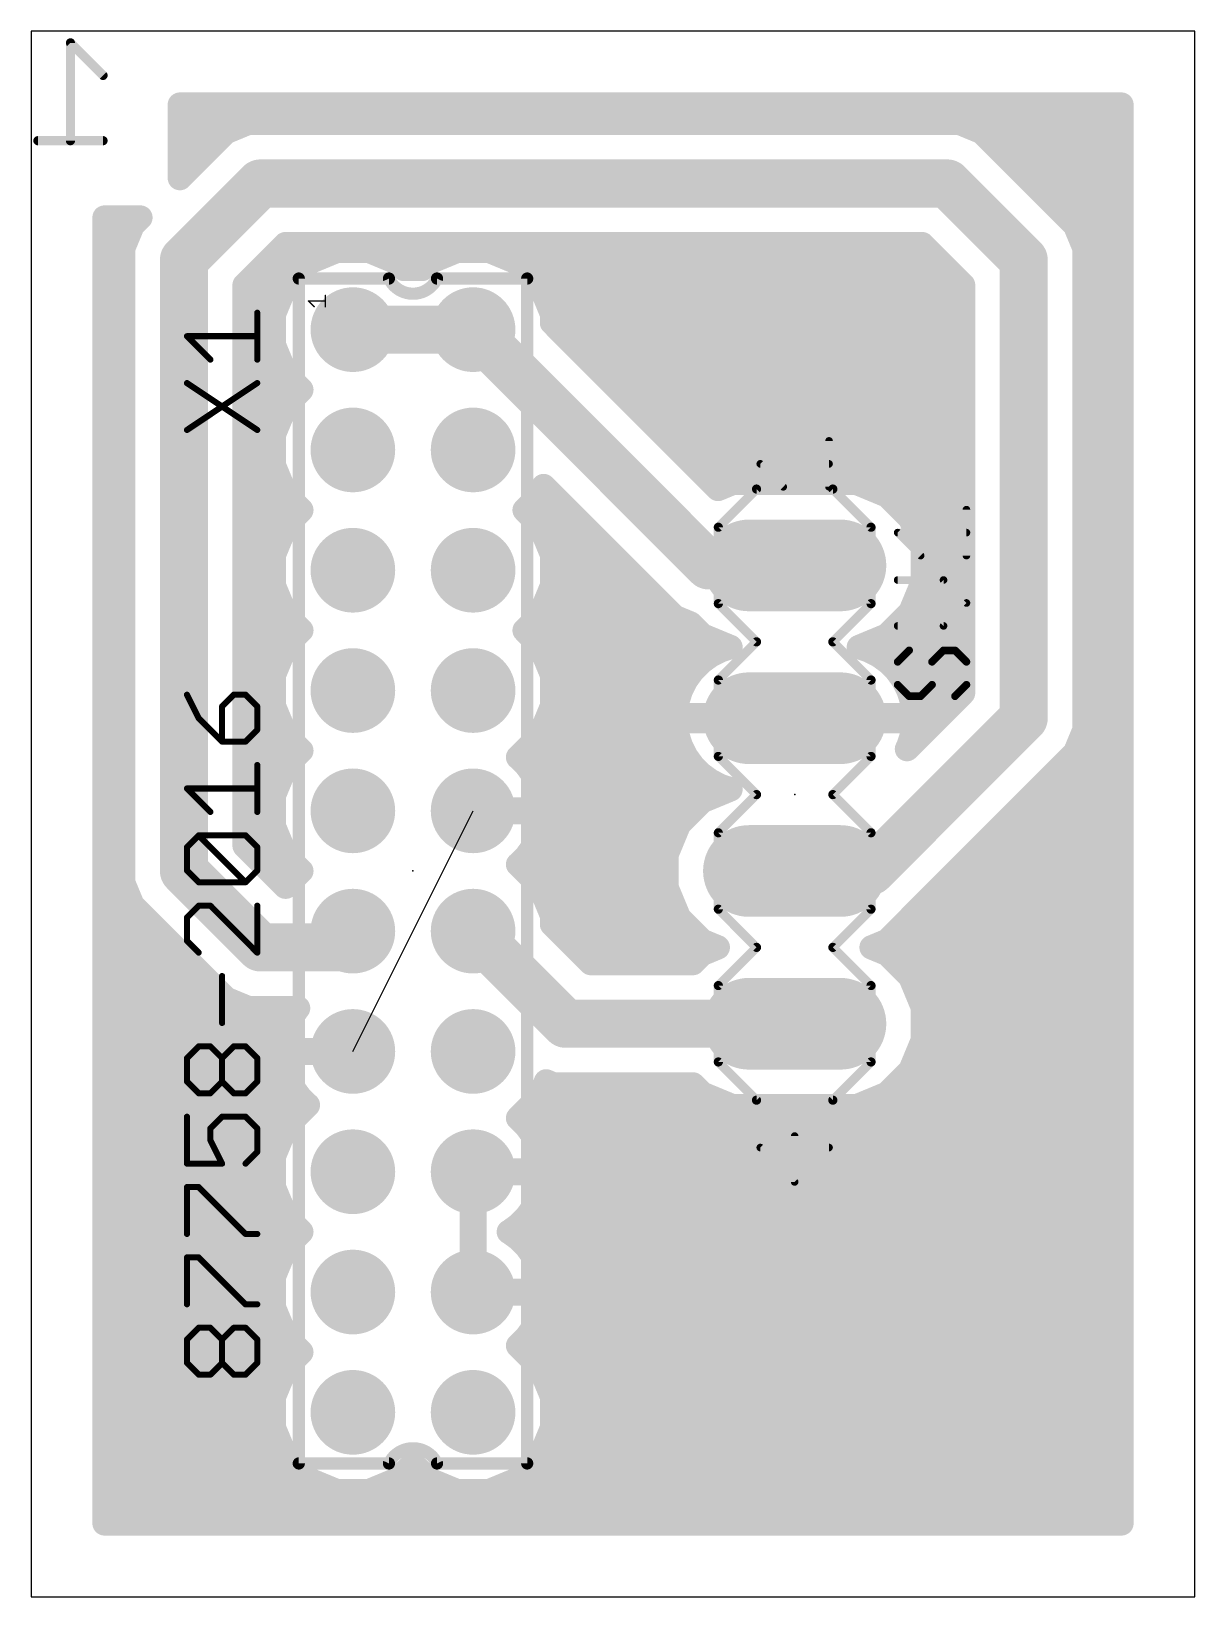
# Model space of a CAD drawing. Extents: x 1.3 to 20.6, y -1.9 to 24.1.
import ezdxf

# ---------------------------------------------------------------- set-up
doc = ezdxf.new("R2010")
doc.units = 0
for name, color, linetype in [('16', 175, 'CONTINUOUS'), ('17', 82, 'CONTINUOUS'), ('19', 53, 'CONTINUOUS'), ('20', 7, 'CONTINUOUS'), ('21', 253, 'CONTINUOUS'), ('23', 7, 'CONTINUOUS'), ('25', 253, 'CONTINUOUS'), ('27', 253, 'CONTINUOUS'), ('51', 253, 'CONTINUOUS')]:
    doc.layers.add(name, color=color, linetype=linetype)

# ---------------------------------------------------------------- blocks, each defined once
blk = doc.blocks.new('RECT')
blk.add_solid([(-0.5, -0.5), (0.5, -0.5), (-0.5, 0.5), (0.5, 0.5)])
blk = doc.blocks.new('LONGP100')
at = {"const_width": 1}
blk.add_lwpolyline([(-0.5, 0), (0.5, 0)], dxfattribs=at)
at = {"const_width": 0.5}
for points in [[(-0.5, 0.25, 1), (-0.5, -0.25)], [(0.5, -0.25, 1), (0.5, 0.25)]]:
    blk.add_lwpolyline(points, format="xyb", dxfattribs=at)
blk = doc.blocks.new('ROUNDP')
at = {"const_width": 0.5}
blk.add_lwpolyline([(0, -0.25, 1), (0, 0.25, 1), (0, -0.25)], format="xyb", dxfattribs=at)

msp = doc.modelspace()

# ---------------------------------------------------------------- linework, layer by layer
at = {"layer": '16'}
for points, const_width in [([(1.9484, 23.9551, 1), (1.8945, 23.9012)], 0.0762), ([(1.9596, 23.9282, 1), (1.8834, 23.9282)], 0.0762), ([(2.4369, 23.3589, 1), (2.4907, 23.4128)], 0.0762), ([(3.8439, 22.9008, 1), (3.6407, 22.9008)], 0.2032), ([(3.7423, 23.0024, 1), (3.7423, 22.7992)], 0.2032), ([(3.7423, 22.86, 1), (3.7423, 22.6568)], 0.2032), ([(19.5074, 22.9008, 1), (19.3042, 22.9008)], 0.2032), ([(19.4058, 22.7992, 1), (19.4058, 23.0024)], 0.2032), ([(19.4058, 22.6568, 1), (19.4058, 22.86)], 0.2032), ([(4.5799, 22.3741, 1), (4.4362, 22.5178)], 0.2032), ([(4.8792, 22.7012, 1), (4.8792, 22.498)], 0.2032), ([(4.918, 22.5058, 1), (4.8403, 22.6935)], 0.2032), ([(16.7497, 22.6935, 1), (16.672, 22.5058)], 0.2032), ([(16.7108, 22.498, 1), (16.7108, 22.7012)], 0.2032), ([(17.1538, 22.5178, 1), (17.0101, 22.3741)], 0.2032), ([(3.7423, 22.4536, 1), (3.7423, 22.2504)], 0.2032), ([(4.4692, 22.5398, 1), (4.547, 22.3521)], 0.2032), ([(4.4141, 22.2504, 1), (4.4141, 22.4536)], 0.2032), ([(17.043, 22.3521, 1), (17.1208, 22.5398)], 0.2032), ([(17.1759, 22.4536, 1), (17.1759, 22.2504)], 0.2032), ([(19.4058, 22.2504, 1), (19.4058, 22.4536)], 0.2032), ([(1.3791, 22.3393, 1), (1.3791, 22.2631)], 0.0762), ([(1.8834, 22.3012, 1), (1.9596, 22.3012)], 0.0762), ([(2.4638, 22.2631, 1), (2.4638, 22.3393)], 0.0762), ([(3.7423, 22.0472, 1), (3.7423, 21.844)], 0.2032), ([(4.0077, 21.844, 1), (4.0077, 22.0472)], 0.2032), ([(17.4378, 22.2338, 1), (17.2941, 22.0901)], 0.2032), ([(17.2941, 22.0901, 1), (17.4378, 22.2338)], 0.2032), ([(17.5823, 22.0472, 1), (17.5823, 21.844)], 0.2032), ([(19.4058, 21.844, 1), (19.4058, 22.0472)], 0.2032), ([(5.08, 21.79, 1), (5.08, 21.39)], 0.4001), ([(5.2214, 21.4486, 1), (4.9386, 21.7314)], 0.4001), ([(16.6514, 21.7314, 1), (16.3686, 21.4486)], 0.4001), ([(16.51, 21.39, 1), (16.51, 21.79)], 0.4001), ([(3.6704, 21.752, 1), (3.8141, 21.6083)], 0.2032), ([(3.6407, 21.6801, 1), (3.8439, 21.6801)], 0.2032), ([(17.9887, 21.6408, 1), (17.9887, 21.4376)], 0.2032), ([(19.4058, 21.4376, 1), (19.4058, 21.6408)], 0.2032), ([(2.5908, 21.0227, 1), (2.3876, 21.0227)], 0.2032), ([(2.4892, 21.1243, 1), (2.4892, 20.9211)], 0.2032), ([(3.0479, 20.853, 1), (2.8602, 20.9308)], 0.2032), ([(3.1567, 20.9509, 1), (3.013, 21.0946)], 0.2032), ([(3.0849, 20.9211, 1), (3.0849, 21.1243)], 0.2032), ([(18.3951, 21.2344, 1), (18.3951, 21.0312)], 0.2032), ([(18.7298, 20.9308, 1), (18.5421, 20.853)], 0.2032), ([(19.4058, 21.0312, 1), (19.4058, 21.2344)], 0.2032), ([(2.4892, 20.828, 1), (2.4892, 20.6248)], 0.2032), ([(2.8822, 20.9638, 1), (3.0259, 20.8201)], 0.2032), ([(2.8855, 20.6248, 1), (2.8855, 20.828)], 0.2032), ([(18.5641, 20.8201, 1), (18.7078, 20.9638)], 0.2032), ([(18.7045, 20.828, 1), (18.7045, 20.6248)], 0.2032), ([(19.4058, 20.6248, 1), (19.4058, 20.828)], 0.2032), ([(2.902, 20.5208, 1), (2.6988, 20.5208)], 0.2032), ([(2.7065, 20.5597, 1), (2.8942, 20.482)], 0.2032), ([(4.01, 20.32, 1), (3.61, 20.32)], 0.4001), ([(3.6686, 20.4614, 1), (3.9514, 20.1786)], 0.4001), ([(5.4982, 20.682, 1), (5.4982, 20.4787)], 0.2032), ([(5.5701, 20.5085, 1), (5.4264, 20.6522)], 0.2032), ([(6.3587, 20.5752, 1), (6.3587, 20.372)], 0.2032), ([(6.3976, 20.3797, 1), (6.3198, 20.5675)], 0.2032), ([(6.9202, 20.5675, 1), (6.8424, 20.3797)], 0.2032), ([(6.8813, 20.372, 1), (6.8813, 20.5752)], 0.2032), ([(8.3587, 20.5752, 1), (8.3587, 20.372)], 0.2032), ([(8.3976, 20.3797, 1), (8.3198, 20.5675)], 0.2032), ([(8.9202, 20.5675, 1), (8.8424, 20.3797)], 0.2032), ([(8.8813, 20.372, 1), (8.8813, 20.5752)], 0.2032), ([(16.1636, 20.6522, 1), (16.0199, 20.5085)], 0.2032), ([(16.0918, 20.4787, 1), (16.0918, 20.682)], 0.2032), ([(17.98, 20.32, 1), (17.58, 20.32)], 0.4001), ([(17.6386, 20.1786, 1), (17.9214, 20.4614)], 0.4001), ([(18.8912, 20.5208, 1), (18.688, 20.5208)], 0.2032), ([(18.6958, 20.482, 1), (18.8835, 20.5597)], 0.2032), ([(2.4892, 20.4216, 1), (2.4892, 20.2184)], 0.2032), ([(2.8004, 20.2184, 1), (2.8004, 20.4216)], 0.2032), ([(5.2379, 20.4216, 1), (5.2379, 20.2184)], 0.2032), ([(5.837, 20.3675, 1), (5.9148, 20.1797)], 0.2032), ([(5.9477, 20.2018, 1), (5.8041, 20.3455)], 0.2032), ([(5.9879, 20.2184, 1), (5.9879, 20.4216)], 0.2032), ([(7.2521, 20.4216, 1), (7.2521, 20.2184)], 0.2032), ([(7.4359, 20.3455, 1), (7.2923, 20.2018)], 0.2032), ([(7.3252, 20.1797, 1), (7.403, 20.3675)], 0.2032), ([(7.4681, 20.2712, 1), (7.4681, 20.068)], 0.2032), ([(7.3962, 20.0978, 1), (7.5399, 20.2415)], 0.2032), ([(7.7001, 20.2415, 1), (7.8438, 20.0978)], 0.2032), ([(7.7719, 20.068, 1), (7.7719, 20.2712)], 0.2032), ([(7.837, 20.3675, 1), (7.9148, 20.1797)], 0.2032), ([(7.9477, 20.2018, 1), (7.8041, 20.3455)], 0.2032), ([(7.9879, 20.2184, 1), (7.9879, 20.4216)], 0.2032), ([(9.2521, 20.4216, 1), (9.2521, 20.2184)], 0.2032), ([(9.4359, 20.3455, 1), (9.2923, 20.2018)], 0.2032), ([(9.3252, 20.1797, 1), (9.403, 20.3675)], 0.2032), ([(16.3521, 20.2184, 1), (16.3521, 20.4216)], 0.2032), ([(18.7896, 20.4216, 1), (18.7896, 20.2184)], 0.2032), ([(19.4058, 20.2184, 1), (19.4058, 20.4216)], 0.2032), ([(2.4892, 20.0152, 1), (2.4892, 19.812)], 0.2032), ([(2.8004, 19.812, 1), (2.8004, 20.0152)], 0.2032), ([(4.9212, 19.9018, 1), (4.718, 19.9018)], 0.2032), ([(4.7478, 19.9736, 1), (4.8915, 19.8299)], 0.2032), ([(4.8315, 20.0152, 1), (4.8315, 19.812)], 0.2032), ([(5.4345, 19.9759, 1), (5.5782, 19.8323)], 0.2032), ([(5.6003, 19.8652, 1), (5.4125, 19.943)], 0.2032), ([(5.5159, 19.812, 1), (5.5159, 20.0152)], 0.2032), ([(9.7241, 20.0152, 1), (9.7241, 19.812)], 0.2032), ([(9.8275, 19.943, 1), (9.6397, 19.8652)], 0.2032), ([(9.6618, 19.8323, 1), (9.8055, 19.9759)], 0.2032), ([(16.872, 19.9018, 1), (16.6687, 19.9018)], 0.2032), ([(16.6985, 19.8299, 1), (16.8422, 19.9736)], 0.2032), ([(16.7585, 19.812, 1), (16.7585, 20.0152)], 0.2032), ([(18.7896, 20.0152, 1), (18.7896, 19.812)], 0.2032), ([(19.4058, 19.812, 1), (19.4058, 20.0152)], 0.2032), ([(2.4892, 19.6088, 1), (2.4892, 19.4056)], 0.2032), ([(2.8004, 19.4056, 1), (2.8004, 19.6088)], 0.2032), ([(4.8196, 19.6088, 1), (4.8196, 19.4056)], 0.2032), ([(5.408, 19.4213, 1), (5.2048, 19.4213)], 0.2032), ([(5.2125, 19.4602, 1), (5.4003, 19.3824)], 0.2032), ([(5.342, 19.4056, 1), (5.342, 19.6088)], 0.2032), ([(6.62, 19.36, 1), (6.62, 18.96)], 0.4001), ([(8.7614, 19.3014, 1), (8.4786, 19.0186)], 0.4001), ([(8.62, 18.96, 1), (8.62, 19.36)], 0.4001), ([(9.898, 19.6088, 1), (9.898, 19.4056)], 0.2032), ([(10.0352, 19.4213, 1), (9.832, 19.4213)], 0.2032), ([(9.8397, 19.3824, 1), (10.0275, 19.4602)], 0.2032), ([(16.7704, 19.4056, 1), (16.7704, 19.6088)], 0.2032), ([(18.7896, 19.6088, 1), (18.7896, 19.4056)], 0.2032), ([(19.4058, 19.4056, 1), (19.4058, 19.6088)], 0.2032), ([(2.4892, 19.2024, 1), (2.4892, 18.9992)], 0.2032), ([(2.8004, 18.9992, 1), (2.8004, 19.2024)], 0.2032), ([(4.8196, 19.2024, 1), (4.8196, 18.9992)], 0.2032), ([(5.3064, 18.9992, 1), (5.3064, 19.2024)], 0.2032), ([(10.0054, 19.3461, 1), (9.8618, 19.2024)], 0.2032), ([(9.832, 19.2743, 1), (10.0352, 19.2743)], 0.2032), ([(10.1071, 19.2024, 1), (10.1071, 18.9992)], 0.2032), ([(16.7704, 18.9992, 1), (16.7704, 19.2024)], 0.2032), ([(18.7896, 19.2024, 1), (18.7896, 18.9992)], 0.2032), ([(19.4058, 18.9992, 1), (19.4058, 19.2024)], 0.2032), ([(5.4003, 18.9376, 1), (5.2125, 18.8598)], 0.2032), ([(5.2048, 18.8987, 1), (5.408, 18.8987)], 0.2032), ([(2.4892, 18.796, 1), (2.4892, 18.5928)], 0.2032), ([(2.8004, 18.5928, 1), (2.8004, 18.796)], 0.2032), ([(4.8196, 18.796, 1), (4.8196, 18.5928)], 0.2032), ([(5.391, 18.5928, 1), (5.391, 18.796)], 0.2032), ([(10.5135, 18.796, 1), (10.5135, 18.5928)], 0.2032), ([(16.7704, 18.5928, 1), (16.7704, 18.796)], 0.2032), ([(18.7896, 18.796, 1), (18.7896, 18.5928)], 0.2032), ([(19.4058, 18.5928, 1), (19.4058, 18.796)], 0.2032), ([(2.4892, 18.3896, 1), (2.4892, 18.1864)], 0.2032), ([(2.8004, 18.1864, 1), (2.8004, 18.3896)], 0.2032), ([(4.8196, 18.3896, 1), (4.8196, 18.1864)], 0.2032), ([(5.5782, 18.4877, 1), (5.4345, 18.3441)], 0.2032), ([(5.4125, 18.377, 1), (5.6003, 18.4548)], 0.2032), ([(5.6343, 18.1864, 1), (5.6343, 18.3896)], 0.2032), ([(10.9199, 18.3896, 1), (10.9199, 18.1864)], 0.2032), ([(16.7704, 18.1864, 1), (16.7704, 18.3896)], 0.2032), ([(18.7896, 18.3896, 1), (18.7896, 18.1864)], 0.2032), ([(19.4058, 18.1864, 1), (19.4058, 18.3896)], 0.2032), ([(5.8341, 18.0882, 1), (5.6904, 18.2318)], 0.2032), ([(5.6904, 18.0882, 1), (5.8341, 18.2318)], 0.2032), ([(2.4892, 17.9832, 1), (2.4892, 17.78)], 0.2032), ([(2.8004, 17.78, 1), (2.8004, 17.9832)], 0.2032), ([(4.8196, 17.9832, 1), (4.8196, 17.78)], 0.2032), ([(5.4345, 17.9759, 1), (5.5782, 17.8323)], 0.2032), ([(5.6003, 17.8652, 1), (5.4125, 17.943)], 0.2032), ([(5.4971, 17.78, 1), (5.4971, 17.9832)], 0.2032), ([(11.3263, 17.9832, 1), (11.3263, 17.78)], 0.2032), ([(16.7704, 17.78, 1), (16.7704, 17.9832)], 0.2032), ([(18.7896, 17.9832, 1), (18.7896, 17.78)], 0.2032), ([(19.4058, 17.78, 1), (19.4058, 17.9832)], 0.2032), ([(2.4892, 17.5768, 1), (2.4892, 17.3736)], 0.2032), ([(2.8004, 17.3736, 1), (2.8004, 17.5768)], 0.2032), ([(4.8196, 17.5768, 1), (4.8196, 17.3736)], 0.2032), ([(5.408, 17.4213, 1), (5.2048, 17.4213)], 0.2032), ([(5.2125, 17.4602, 1), (5.4003, 17.3824)], 0.2032), ([(5.3287, 17.3736, 1), (5.3287, 17.5768)], 0.2032), ([(11.7327, 17.5768, 1), (11.7327, 17.3736)], 0.2032), ([(16.7704, 17.3736, 1), (16.7704, 17.5768)], 0.2032), ([(18.7896, 17.5768, 1), (18.7896, 17.3736)], 0.2032), ([(19.4058, 17.3736, 1), (19.4058, 17.5768)], 0.2032), ([(2.4892, 17.1704, 1), (2.4892, 16.9672)], 0.2032), ([(2.8004, 16.9672, 1), (2.8004, 17.1704)], 0.2032), ([(4.8196, 17.1704, 1), (4.8196, 16.9672)], 0.2032), ([(5.3064, 16.9672, 1), (5.3064, 17.1704)], 0.2032), ([(12.1391, 17.1704, 1), (12.1391, 16.9672)], 0.2032), ([(16.7704, 16.9672, 1), (16.7704, 17.1704)], 0.2032), ([(18.7896, 17.1704, 1), (18.7896, 16.9672)], 0.2032), ([(19.4058, 16.9672, 1), (19.4058, 17.1704)], 0.2032), ([(5.4003, 16.9376, 1), (5.2125, 16.8598)], 0.2032), ([(5.2048, 16.8987, 1), (5.408, 16.8987)], 0.2032), ([(2.4892, 16.764, 1), (2.4892, 16.5608)], 0.2032), ([(2.8004, 16.5608, 1), (2.8004, 16.764)], 0.2032), ([(4.8196, 16.764, 1), (4.8196, 16.5608)], 0.2032), ([(5.4043, 16.5608, 1), (5.4043, 16.764)], 0.2032), ([(9.8648, 16.631, 1), (9.7211, 16.4873)], 0.2032), ([(9.8868, 16.5203, 1), (9.6991, 16.5981)], 0.2032), ([(12.5455, 16.764, 1), (12.5455, 16.5608)], 0.2032), ([(12.6566, 16.6062, 1), (12.7344, 16.4185)], 0.2032), ([(12.6237, 16.4405, 1), (12.7674, 16.5842)], 0.2032), ([(12.9352, 16.7132, 1), (12.9352, 16.51)], 0.2032), ([(12.974, 16.5177, 1), (12.8963, 16.7055)], 0.2032), ([(15.0437, 16.7055, 1), (14.9659, 16.5177)], 0.2032), ([(15.0048, 16.51, 1), (15.0048, 16.7132)], 0.2032), ([(16.7704, 16.5608, 1), (16.7704, 16.764)], 0.2032), ([(18.7896, 16.764, 1), (18.7896, 16.5608)], 0.2032), ([(19.4058, 16.5608, 1), (19.4058, 16.764)], 0.2032), ([(2.4892, 16.3576, 1), (2.4892, 16.1544)], 0.2032), ([(2.8004, 16.1544, 1), (2.8004, 16.3576)], 0.2032), ([(4.8196, 16.3576, 1), (4.8196, 16.1544)], 0.2032), ([(5.5782, 16.4877, 1), (5.4345, 16.3441)], 0.2032), ([(5.4125, 16.377, 1), (5.6003, 16.4548)], 0.2032), ([(5.6663, 16.1544, 1), (5.6663, 16.3576)], 0.2032), ([(9.5737, 16.3576, 1), (9.5737, 16.1544)], 0.2032), ([(9.6397, 16.4548, 1), (9.8275, 16.377)], 0.2032), ([(9.8055, 16.3441, 1), (9.6618, 16.4877)], 0.2032), ([(10.0961, 16.1544, 1), (10.0961, 16.3576)], 0.2032), ([(15.5808, 16.4746, 1), (15.4371, 16.3309)], 0.2032), ([(15.4701, 16.3089, 1), (15.5478, 16.4967)], 0.2032), ([(15.6557, 16.3576, 1), (15.6557, 16.1544)], 0.2032), ([(16.7704, 16.1544, 1), (16.7704, 16.3576)], 0.2032), ([(18.7896, 16.3576, 1), (18.7896, 16.1544)], 0.2032), ([(19.4058, 16.1544, 1), (19.4058, 16.3576)], 0.2032), ([(5.8341, 16.0882, 1), (5.6904, 16.2318)], 0.2032), ([(5.6904, 16.0882, 1), (5.8341, 16.2318)], 0.2032), ([(9.5495, 16.2318, 1), (9.4059, 16.0882)], 0.2032), ([(9.4059, 16.2318, 1), (9.5495, 16.0882)], 0.2032), ([(15.9887, 16.0558, 1), (15.8009, 15.9781)], 0.2032), ([(15.8229, 15.9451, 1), (15.9666, 16.0888)], 0.2032), ([(2.4892, 15.9512, 1), (2.4892, 15.748)], 0.2032), ([(2.8004, 15.748, 1), (2.8004, 15.9512)], 0.2032), ([(4.8196, 15.9512, 1), (4.8196, 15.748)], 0.2032), ([(5.4345, 15.9759, 1), (5.5782, 15.8323)], 0.2032), ([(5.6003, 15.8652, 1), (5.4125, 15.943)], 0.2032), ([(5.4838, 15.748, 1), (5.4838, 15.9512)], 0.2032), ([(9.8275, 15.943, 1), (9.6397, 15.8652)], 0.2032), ([(9.7562, 15.9512, 1), (9.7562, 15.748)], 0.2032), ([(9.6618, 15.8323, 1), (9.8055, 15.9759)], 0.2032), ([(10.5025, 15.748, 1), (10.5025, 15.9512)], 0.2032), ([(15.9641, 15.9512, 1), (15.9641, 15.748)], 0.2032), ([(16.7704, 15.748, 1), (16.7704, 15.9512)], 0.2032), ([(18.7896, 15.9512, 1), (18.7896, 15.748)], 0.2032), ([(19.4058, 15.748, 1), (19.4058, 15.9512)], 0.2032), ([(2.4892, 15.5448, 1), (2.4892, 15.3416)], 0.2032), ([(2.8004, 15.3416, 1), (2.8004, 15.5448)], 0.2032), ([(4.8196, 15.5448, 1), (4.8196, 15.3416)], 0.2032), ([(5.408, 15.4213, 1), (5.2048, 15.4213)], 0.2032), ([(5.3155, 15.3416, 1), (5.3155, 15.5448)], 0.2032), ([(9.9245, 15.5448, 1), (9.9245, 15.3416)], 0.2032), ([(10.0352, 15.4213, 1), (9.832, 15.4213)], 0.2032), ([(10.9089, 15.3416, 1), (10.9089, 15.5448)], 0.2032), ([(16.2052, 15.5128, 1), (16.002, 15.5128)], 0.2032), ([(16.1036, 15.5448, 1), (16.1036, 15.3416)], 0.2032), ([(16.0097, 15.4739, 1), (16.1975, 15.5517)], 0.2032), ([(16.7704, 15.3416, 1), (16.7704, 15.5448)], 0.2032), ([(18.7896, 15.5448, 1), (18.7896, 15.3416)], 0.2032), ([(19.4058, 15.3416, 1), (19.4058, 15.5448)], 0.2032), ([(5.2125, 15.4602, 1), (5.4003, 15.3824)], 0.2032), ([(9.8397, 15.3824, 1), (10.0275, 15.4602)], 0.2032), ([(12.3986, 15.0986, 1), (12.6814, 15.3814)], 0.4001), ([(12.54, 15.3416, 1), (12.54, 15.1384)], 0.2032), ([(13.97, 15.1384, 1), (13.97, 15.3416)], 0.2032), ([(2.4892, 15.1384, 1), (2.4892, 14.9352)], 0.2032), ([(2.8004, 14.9352, 1), (2.8004, 15.1384)], 0.2032), ([(4.8196, 15.1384, 1), (4.8196, 14.9352)], 0.2032), ([(5.4003, 14.9376, 1), (5.2125, 14.8598)], 0.2032), ([(5.3064, 14.9352, 1), (5.3064, 15.1384)], 0.2032), ([(9.9336, 15.1384, 1), (9.9336, 14.9352)], 0.2032), ([(10.0275, 14.8598, 1), (9.8397, 14.9376)], 0.2032), ([(11.3153, 14.9352, 1), (11.3153, 15.1384)], 0.2032), ([(16.1036, 15.1384, 1), (16.1036, 14.9352)], 0.2032), ([(16.1975, 14.9283, 1), (16.0097, 15.006)], 0.2032), ([(16.7704, 14.9352, 1), (16.7704, 15.1384)], 0.2032), ([(18.7896, 15.1384, 1), (18.7896, 14.9352)], 0.2032), ([(19.4058, 14.9352, 1), (19.4058, 15.1384)], 0.2032), ([(5.2048, 14.8987, 1), (5.408, 14.8987)], 0.2032), ([(9.832, 14.8987, 1), (10.0352, 14.8987)], 0.2032), ([(16.002, 14.9672, 1), (16.2052, 14.9672)], 0.2032), ([(2.4892, 14.732, 1), (2.4892, 14.5288)], 0.2032), ([(2.8004, 14.5288, 1), (2.8004, 14.732)], 0.2032), ([(4.8196, 14.732, 1), (4.8196, 14.5288)], 0.2032), ([(5.5782, 14.4877, 1), (5.4345, 14.3441)], 0.2032), ([(5.4175, 14.5288, 1), (5.4175, 14.732)], 0.2032), ([(9.8055, 14.3441, 1), (9.6618, 14.4877)], 0.2032), ([(9.8225, 14.732, 1), (9.8225, 14.5288)], 0.2032), ([(11.7217, 14.5288, 1), (11.7217, 14.732)], 0.2032), ([(12.007, 14.4779, 1), (11.9292, 14.2902)], 0.2032), ([(15.8009, 14.5019, 1), (15.9887, 14.4242)], 0.2032), ([(15.9666, 14.3912, 1), (15.8229, 14.5349)], 0.2032), ([(15.9641, 14.732, 1), (15.9641, 14.5288)], 0.2032), ([(16.7704, 14.5288, 1), (16.7704, 14.732)], 0.2032), ([(18.7896, 14.732, 1), (18.7896, 14.5288)], 0.2032), ([(19.4058, 14.5288, 1), (19.4058, 14.732)], 0.2032), ([(2.4892, 14.3256, 1), (2.4892, 14.1224)], 0.2032), ([(2.8004, 14.1224, 1), (2.8004, 14.3256)], 0.2032), ([(4.8196, 14.3256, 1), (4.8196, 14.1224)], 0.2032), ([(5.4125, 14.377, 1), (5.6003, 14.4548)], 0.2032), ([(5.8341, 14.0882, 1), (5.6904, 14.2318)], 0.2032), ([(5.6904, 14.0882, 1), (5.8341, 14.2318)], 0.2032), ([(5.6983, 14.1224, 1), (5.6983, 14.3256)], 0.2032), ([(9.5495, 14.2318, 1), (9.4059, 14.0882)], 0.2032), ([(9.4059, 14.2318, 1), (9.5495, 14.0882)], 0.2032), ([(9.5417, 14.3256, 1), (9.5417, 14.1224)], 0.2032), ([(9.6397, 14.4548, 1), (9.8275, 14.377)], 0.2032), ([(11.8962, 14.3122, 1), (12.0399, 14.4559)], 0.2032), ([(12.3064, 14.3455, 1), (12.1628, 14.2018)], 0.2032), ([(12.1957, 14.1798, 1), (12.2735, 14.3675)], 0.2032), ([(12.2843, 14.1224, 1), (12.2843, 14.3256)], 0.2032), ([(15.6557, 14.3256, 1), (15.6557, 14.1224)], 0.2032), ([(16.7704, 14.1224, 1), (16.7704, 14.3256)], 0.2032), ([(18.7896, 14.3256, 1), (18.7896, 14.1224)], 0.2032), ([(19.4058, 14.1224, 1), (19.4058, 14.3256)], 0.2032), ([(5.4345, 13.9759, 1), (5.5782, 13.8323)], 0.2032), ([(5.6003, 13.8652, 1), (5.4125, 13.943)], 0.2032), ([(9.8275, 13.943, 1), (9.6397, 13.8652)], 0.2032), ([(9.6618, 13.8323, 1), (9.8055, 13.9759)], 0.2032), ([(12.4699, 14.1711, 1), (12.3922, 13.9833)], 0.2032), ([(12.3592, 14.0054, 1), (12.5029, 14.1491)], 0.2032), ([(12.8626, 13.7885, 1), (12.9404, 13.9762)], 0.2032), ([(12.9329, 13.7857, 1), (12.8701, 13.979)], 0.2032), ([(15.0699, 13.979, 1), (15.0071, 13.7857)], 0.2032), ([(14.9996, 13.9762, 1), (15.0774, 13.7885)], 0.2032), ([(15.4371, 14.1491, 1), (15.5808, 14.0054)], 0.2032), ([(15.5478, 13.9833, 1), (15.4701, 14.1711)], 0.2032), ([(2.4892, 13.9192, 1), (2.4892, 13.716)], 0.2032), ([(2.8004, 13.716, 1), (2.8004, 13.9192)], 0.2032), ([(4.8196, 13.9192, 1), (4.8196, 13.716)], 0.2032), ([(5.4706, 13.716, 1), (5.4706, 13.9192)], 0.2032), ([(9.7694, 13.9192, 1), (9.7694, 13.716)], 0.2032), ([(12.354, 13.7121, 1), (12.4735, 13.5478)], 0.2032), ([(12.4856, 13.5581, 1), (12.3419, 13.7018)], 0.2032), ([(12.5229, 13.8333, 1), (12.6151, 13.6522)], 0.2032), ([(12.6287, 13.6606, 1), (12.5093, 13.8249)], 0.2032), ([(12.7086, 13.9265, 1), (12.7714, 13.7332)], 0.2032), ([(12.7861, 13.7393, 1), (12.6939, 13.9204)], 0.2032), ([(12.7159, 13.716, 1), (12.7159, 13.9192)], 0.2032), ([(15.2461, 13.9204, 1), (15.1539, 13.7393)], 0.2032), ([(15.2241, 13.9192, 1), (15.2241, 13.716)], 0.2032), ([(15.1686, 13.7332, 1), (15.2314, 13.9265)], 0.2032), ([(15.4307, 13.8249, 1), (15.3113, 13.6606)], 0.2032), ([(15.3249, 13.6522, 1), (15.4171, 13.8333)], 0.2032), ([(15.5981, 13.7018, 1), (15.4544, 13.5581)], 0.2032), ([(15.4665, 13.5478, 1), (15.586, 13.7121)], 0.2032), ([(16.7704, 13.716, 1), (16.7704, 13.9192)], 0.2032), ([(18.7896, 13.9192, 1), (18.7896, 13.716)], 0.2032), ([(19.4058, 13.716, 1), (19.4058, 13.9192)], 0.2032), ([(2.4892, 13.5128, 1), (2.4892, 13.3096)], 0.2032), ([(2.8004, 13.3096, 1), (2.8004, 13.5128)], 0.2032), ([(4.8196, 13.5128, 1), (4.8196, 13.3096)], 0.2032), ([(5.408, 13.4213, 1), (5.2048, 13.4213)], 0.2032), ([(5.2125, 13.4602, 1), (5.4003, 13.3824)], 0.2032), ([(5.3064, 13.3096, 1), (5.3064, 13.5128)], 0.2032), ([(10.0352, 13.4213, 1), (9.832, 13.4213)], 0.2032), ([(9.9336, 13.5128, 1), (9.9336, 13.3096)], 0.2032), ([(9.8397, 13.3824, 1), (10.0275, 13.4602)], 0.2032), ([(12.2558, 13.2929, 1), (12.0747, 13.3851)], 0.2032), ([(12.2062, 13.5661, 1), (12.3499, 13.4224)], 0.2032), ([(12.3602, 13.4345, 1), (12.1959, 13.554)], 0.2032), ([(12.2177, 13.3096, 1), (12.2177, 13.5128)], 0.2032), ([(15.7441, 13.554, 1), (15.5798, 13.4345)], 0.2032), ([(15.5901, 13.4224, 1), (15.7338, 13.5661)], 0.2032), ([(15.7223, 13.5128, 1), (15.7223, 13.3096)], 0.2032), ([(15.8653, 13.3851, 1), (15.6842, 13.2929)], 0.2032), ([(16.7704, 13.3096, 1), (16.7704, 13.5128)], 0.2032), ([(18.7896, 13.5128, 1), (18.7896, 13.3096)], 0.2032), ([(19.4058, 13.3096, 1), (19.4058, 13.5128)], 0.2032), ([(11.9876, 13.2141, 1), (12.1686, 13.1219)], 0.2032), ([(12.1747, 13.1366, 1), (11.9815, 13.1994)], 0.2032), ([(12.0831, 13.3987, 1), (12.2474, 13.2793)], 0.2032), ([(15.6926, 13.2793, 1), (15.8569, 13.3987)], 0.2032), ([(15.9585, 13.1994, 1), (15.7652, 13.1366)], 0.2032), ([(15.7713, 13.1219, 1), (15.9524, 13.2141)], 0.2032), ([(16.8422, 13.0464, 1), (16.6985, 13.1901)], 0.2032), ([(2.4892, 13.1064, 1), (2.4892, 12.9032)], 0.2032), ([(2.8004, 12.9032, 1), (2.8004, 13.1064)], 0.2032), ([(4.8196, 13.1064, 1), (4.8196, 12.9032)], 0.2032), ([(5.4003, 12.9376, 1), (5.2125, 12.8598)], 0.2032), ([(5.3064, 12.9032, 1), (5.3064, 13.1064)], 0.2032), ([(9.9336, 13.1064, 1), (9.9336, 12.9032)], 0.2032), ([(10.0275, 12.8598, 1), (9.8397, 12.9376)], 0.2032), ([(11.9222, 13.0169, 1), (12.1154, 12.9541)], 0.2032), ([(12.1192, 12.9696, 1), (11.9185, 13.0014)], 0.2032), ([(12.0251, 12.9032, 1), (12.0251, 13.1064)], 0.2032), ([(15.9149, 13.1064, 1), (15.9149, 12.9032)], 0.2032), ([(16.0215, 13.0014, 1), (15.8208, 12.9696)], 0.2032), ([(15.8245, 12.9541, 1), (16.0178, 13.0169)], 0.2032), ([(16.6569, 12.9032, 1), (16.6569, 13.1064)], 0.2032), ([(16.6687, 13.1182, 1), (16.872, 13.1182)], 0.2032), ([(17.9214, 12.5586, 1), (17.6386, 12.8414)], 0.4001), ([(18.7896, 13.1064, 1), (18.7896, 12.9032)], 0.2032), ([(19.4058, 12.9032, 1), (19.4058, 13.1064)], 0.2032), ([(2.4892, 12.7, 1), (2.4892, 12.4968)], 0.2032), ([(2.8004, 12.4968, 1), (2.8004, 12.7)], 0.2032), ([(4.8196, 12.7, 1), (4.8196, 12.4968)], 0.2032), ([(5.2048, 12.8987, 1), (5.408, 12.8987)], 0.2032), ([(5.4308, 12.4968, 1), (5.4308, 12.7)], 0.2032), ([(9.8092, 12.7, 1), (9.8092, 12.4968)], 0.2032), ([(9.832, 12.8987, 1), (10.0352, 12.8987)], 0.2032), ([(12.0904, 12.796, 1), (11.8872, 12.796)], 0.2032), ([(11.9888, 12.8524, 1), (11.9888, 12.6492)], 0.2032), ([(11.8872, 12.7508, 1), (12.0904, 12.7508)], 0.2032), ([(11.9888, 12.7508, 1), (11.9888, 12.5476)], 0.2032), ([(12.0904, 12.6492, 1), (11.8872, 12.6492)], 0.2032), ([(12.0891, 12.6199, 1), (11.8885, 12.5881)], 0.2032), ([(11.8885, 12.8118, 1), (12.0891, 12.7801)], 0.2032), ([(11.9897, 12.4968, 1), (11.9897, 12.7)], 0.2032), ([(14.0208, 12.7508, 1), (13.8176, 12.7508)], 0.2032), ([(14.1224, 12.7508, 1), (13.9192, 12.7508)], 0.2032), ([(14.0208, 12.8524, 1), (14.0208, 12.6492)], 0.2032), ([(13.9192, 12.6492, 1), (13.9192, 12.8524)], 0.2032), ([(14.0208, 12.7508, 1), (14.0208, 12.5476)], 0.2032), ([(13.9192, 12.5476, 1), (13.9192, 12.7508)], 0.2032), ([(15.9503, 12.7, 1), (15.9503, 12.4968)], 0.2032), ([(16.0528, 12.796, 1), (15.8496, 12.796)], 0.2032), ([(16.0528, 12.6492, 1), (15.8496, 12.6492)], 0.2032), ([(15.8496, 12.7508, 1), (16.0528, 12.7508)], 0.2032), ([(15.8508, 12.7801, 1), (16.0515, 12.8118)], 0.2032), ([(16.0515, 12.5881, 1), (15.8508, 12.6199)], 0.2032), ([(15.9512, 12.6492, 1), (15.9512, 12.8524)], 0.2032), ([(15.9512, 12.5476, 1), (15.9512, 12.7508)], 0.2032), ([(16.2505, 12.4968, 1), (16.2505, 12.7)], 0.2032), ([(17.58, 12.7, 1), (17.98, 12.7)], 0.4001), ([(18.7896, 12.7, 1), (18.7896, 12.4968)], 0.2032), ([(19.4058, 12.4968, 1), (19.4058, 12.7)], 0.2032), ([(5.5782, 12.4877, 1), (5.4345, 12.3441)], 0.2032), ([(5.4125, 12.377, 1), (5.6003, 12.4548)], 0.2032), ([(9.6397, 12.4548, 1), (9.8275, 12.377)], 0.2032), ([(9.8055, 12.3441, 1), (9.6618, 12.4877)], 0.2032), ([(11.8872, 12.604, 1), (12.0904, 12.604)], 0.2032), ([(12.1154, 12.4459, 1), (11.9222, 12.3831)], 0.2032), ([(11.9185, 12.3986, 1), (12.1192, 12.4304)], 0.2032), ([(13.8176, 12.6492, 1), (14.0208, 12.6492)], 0.2032), ([(13.9192, 12.6492, 1), (14.1224, 12.6492)], 0.2032), ([(15.8208, 12.4304, 1), (16.0215, 12.3986)], 0.2032), ([(16.0178, 12.3831, 1), (15.8245, 12.4459)], 0.2032), ([(15.8496, 12.604, 1), (16.0528, 12.604)], 0.2032), ([(18.688, 12.4992, 1), (18.8912, 12.4992)], 0.2032), ([(18.8835, 12.4603, 1), (18.6958, 12.538)], 0.2032), ([(2.4892, 12.2936, 1), (2.4892, 12.0904)], 0.2032), ([(2.8004, 12.0904, 1), (2.8004, 12.2936)], 0.2032), ([(4.8196, 12.2936, 1), (4.8196, 12.0904)], 0.2032), ([(5.8341, 12.0882, 1), (5.6904, 12.2318)], 0.2032), ([(5.6904, 12.0882, 1), (5.8341, 12.2318)], 0.2032), ([(5.7303, 12.0904, 1), (5.7303, 12.2936)], 0.2032), ([(9.4286, 12.1334, 1), (9.3092, 11.969)], 0.2032), ([(9.4483, 12.1176, 1), (9.3046, 11.9739)], 0.2032), ([(9.5097, 12.2936, 1), (9.5097, 12.0904)], 0.2032), ([(12.1686, 12.2781, 1), (11.9876, 12.1859)], 0.2032), ([(11.9815, 12.2006, 1), (12.1747, 12.2634)], 0.2032), ([(12.2474, 12.1207, 1), (12.0831, 12.0013)], 0.2032), ([(12.0985, 12.0904, 1), (12.0985, 12.2936)], 0.2032), ([(15.7482, 12.2327, 1), (15.9293, 12.1405)], 0.2032), ([(15.7669, 12.2584, 1), (15.9106, 12.1148)], 0.2032), ([(15.8415, 12.2936, 1), (15.8415, 12.0904)], 0.2032), ([(15.7652, 12.2634, 1), (15.9585, 12.2006)], 0.2032), ([(15.9524, 12.1859, 1), (15.7714, 12.2781)], 0.2032), ([(15.8441, 12.0904, 1), (15.8441, 12.2936)], 0.2032), ([(18.5421, 12.167, 1), (18.7298, 12.0892)], 0.2032), ([(18.6624, 12.2936, 1), (18.6624, 12.0904)], 0.2032), ([(18.7078, 12.0562, 1), (18.5641, 12.1999)], 0.2032), ([(19.4058, 12.0904, 1), (19.4058, 12.2936)], 0.2032), ([(2.4892, 11.8872, 1), (2.4892, 11.684)], 0.2032), ([(2.8004, 11.684, 1), (2.8004, 11.8872)], 0.2032), ([(4.8196, 11.8872, 1), (4.8196, 11.684)], 0.2032), ([(5.4345, 11.9759, 1), (5.5782, 11.8323)], 0.2032), ([(5.6003, 11.8652, 1), (5.4125, 11.943)], 0.2032), ([(5.4573, 11.684, 1), (5.4573, 11.8872)], 0.2032), ([(9.2971, 12.123, 1), (9.4408, 11.9794)], 0.2032), ([(9.3168, 11.9635, 1), (9.4362, 12.1279)], 0.2032), ([(9.5879, 11.9762, 1), (9.4235, 11.8568)], 0.2032), ([(9.4339, 11.8446, 1), (9.5776, 11.9883)], 0.2032), ([(9.6008, 11.8872, 1), (9.6008, 11.684)], 0.2032), ([(9.7037, 11.8147, 1), (9.5226, 11.7225)], 0.2032), ([(12.0747, 12.0149, 1), (12.2558, 12.1071)], 0.2032), ([(12.3499, 11.9776, 1), (12.2062, 11.8339)], 0.2032), ([(12.1959, 11.846, 1), (12.3602, 11.9655)], 0.2032), ([(12.4735, 11.8522, 1), (12.354, 11.6879)], 0.2032), ([(12.3982, 11.684, 1), (12.3982, 11.8872)], 0.2032), ([(18.2935, 11.8872, 1), (18.2935, 11.684)], 0.2032), ([(18.2801, 11.9159, 1), (18.4238, 11.7722)], 0.2032), ([(18.4238, 11.7722, 1), (18.2801, 11.9159)], 0.2032), ([(19.4058, 11.684, 1), (19.4058, 11.8872)], 0.2032), ([(9.5309, 11.7089, 1), (9.6953, 11.8283)], 0.2032), ([(9.7927, 11.6371, 1), (9.5995, 11.5743)], 0.2032), ([(9.6056, 11.5596, 1), (9.7866, 11.6519)], 0.2032), ([(12.3419, 11.6982, 1), (12.4856, 11.8419)], 0.2032), ([(12.6151, 11.7478, 1), (12.5229, 11.5667)], 0.2032), ([(12.5093, 11.5751, 1), (12.6287, 11.7394)], 0.2032), ([(12.7714, 11.6667, 1), (12.7086, 11.4735)], 0.2032), ([(12.6939, 11.4796, 1), (12.7861, 11.6606)], 0.2032), ([(12.9404, 11.4238, 1), (12.8626, 11.6115)], 0.2032), ([(12.8701, 11.421, 1), (12.9329, 11.6143)], 0.2032), ([(2.4892, 11.4808, 1), (2.4892, 11.2776)], 0.2032), ([(2.8004, 11.2776, 1), (2.8004, 11.4808)], 0.2032), ([(4.8196, 11.4808, 1), (4.8196, 11.2776)], 0.2032), ([(5.408, 11.4213, 1), (5.2048, 11.4213)], 0.2032), ([(5.2125, 11.4602, 1), (5.4003, 11.3824)], 0.2032), ([(5.3064, 11.2776, 1), (5.3064, 11.4808)], 0.2032), ([(9.853, 11.4478, 1), (9.6523, 11.416)], 0.2032), ([(9.656, 11.4005, 1), (9.8492, 11.4633)], 0.2032), ([(9.761, 11.4808, 1), (9.761, 11.2776)], 0.2032), ([(9.8828, 11.2514, 1), (9.6796, 11.2514)], 0.2032), ([(12.3922, 11.4167, 1), (12.4699, 11.2289)], 0.2032), ([(12.5029, 11.2509, 1), (12.3592, 11.3946)], 0.2032), ([(12.5673, 11.2776, 1), (12.5673, 11.4808)], 0.2032), ([(17.8871, 11.4808, 1), (17.8871, 11.2776)], 0.2032), ([(19.4058, 11.2776, 1), (19.4058, 11.4808)], 0.2032), ([(8.7434, 11.1818, 1), (8.5402, 11.1818)], 0.2032), ([(8.6418, 11.2834, 1), (8.6418, 11.0802)], 0.2032), ([(8.6418, 11.2398, 1), (8.6418, 11.0366)], 0.2032), ([(8.5402, 11.1382, 1), (8.7434, 11.1382)], 0.2032), ([(9.8828, 11.1382, 1), (9.6796, 11.1382)], 0.2032), ([(9.6796, 11.1818, 1), (9.8828, 11.1818)], 0.2032), ([(9.6808, 11.2355, 1), (9.8815, 11.2673)], 0.2032), ([(9.8815, 11.0527, 1), (9.6808, 11.0845)], 0.2032), ([(9.7812, 11.0802, 1), (9.7812, 11.2834)], 0.2032), ([(9.7812, 11.0366, 1), (9.7812, 11.2398)], 0.2032), ([(2.4892, 11.0744, 1), (2.4892, 10.8712)], 0.2032), ([(2.8004, 10.8712, 1), (2.8004, 11.0744)], 0.2032), ([(4.8196, 11.0744, 1), (4.8196, 10.8712)], 0.2032), ([(5.4003, 10.9376, 1), (5.2125, 10.8598)], 0.2032), ([(5.2048, 10.8987, 1), (5.408, 10.8987)], 0.2032), ([(5.3064, 10.8712, 1), (5.3064, 11.0744)], 0.2032), ([(9.6523, 10.904, 1), (9.853, 10.8722)], 0.2032), ([(9.8492, 10.8567, 1), (9.656, 10.9195)], 0.2032), ([(9.766, 11.0744, 1), (9.766, 10.8712)], 0.2032), ([(9.6796, 11.0686, 1), (9.8828, 11.0686)], 0.2032), ([(11.9734, 11.0088, 1), (12.1171, 10.8651)], 0.2032), ([(12.1391, 10.8981, 1), (11.9513, 10.9758)], 0.2032), ([(12.0811, 10.8712, 1), (12.0811, 11.0744)], 0.2032), ([(17.4807, 11.0744, 1), (17.4807, 10.8712)], 0.2032), ([(19.4058, 10.8712, 1), (19.4058, 11.0744)], 0.2032), ([(2.4892, 10.668, 1), (2.4892, 10.4648)], 0.2032), ([(2.8004, 10.4648, 1), (2.8004, 10.668)], 0.2032), ([(4.8915, 10.6501, 1), (4.7478, 10.5064)], 0.2032), ([(4.718, 10.5782, 1), (4.9212, 10.5782)], 0.2032), ([(4.8315, 10.668, 1), (4.8315, 10.4648)], 0.2032), ([(5.444, 10.4648, 1), (5.444, 10.668)], 0.2032), ([(9.5226, 10.5975, 1), (9.7037, 10.5053)], 0.2032), ([(9.6208, 10.668, 1), (9.6208, 10.4648)], 0.2032), ([(9.6953, 10.4917, 1), (9.5309, 10.6111)], 0.2032), ([(9.5995, 10.7456, 1), (9.7927, 10.6829)], 0.2032), ([(9.7866, 10.6681, 1), (9.6056, 10.7604)], 0.2032), ([(11.8917, 10.4648, 1), (11.8917, 10.668)], 0.2032), ([(17.0743, 10.668, 1), (17.0743, 10.4648)], 0.2032), ([(19.4058, 10.4648, 1), (19.4058, 10.668)], 0.2032), ([(3.9514, 10.3014, 1), (3.6686, 10.0186)], 0.4001), ([(5.5782, 10.4877, 1), (5.4345, 10.3441)], 0.2032), ([(5.4125, 10.377, 1), (5.6003, 10.4548)], 0.2032), ([(9.3092, 10.351, 1), (9.4286, 10.1866)], 0.2032), ([(9.4408, 10.3406, 1), (9.2971, 10.197)], 0.2032), ([(9.3046, 10.3461, 1), (9.4483, 10.2024)], 0.2032), ([(9.4362, 10.1921, 1), (9.3168, 10.3565)], 0.2032), ([(9.4235, 10.4632, 1), (9.5879, 10.3438)], 0.2032), ([(9.5776, 10.3317, 1), (9.4339, 10.4754)], 0.2032), ([(11.938, 10.4328, 1), (11.7348, 10.4328)], 0.2032), ([(11.7425, 10.4717, 1), (11.9303, 10.3939)], 0.2032), ([(15.0986, 10.3014, 1), (15.3814, 10.0186)], 0.4001), ([(2.4892, 10.2616, 1), (2.4892, 10.0584)], 0.2032), ([(2.8942, 9.998, 1), (2.7065, 9.9203)], 0.2032), ([(2.8004, 10.0584, 1), (2.8004, 10.2616)], 0.2032), ([(3.61, 10.16, 1), (4.01, 10.16)], 0.4001), ([(5.2379, 10.2616, 1), (5.2379, 10.0584)], 0.2032), ([(5.8341, 10.0882, 1), (5.6904, 10.2318)], 0.2032), ([(5.6904, 10.0882, 1), (5.8341, 10.2318)], 0.2032), ([(5.7623, 10.0584, 1), (5.7623, 10.2616)], 0.2032), ([(9.4777, 10.2616, 1), (9.4777, 10.0584)], 0.2032), ([(11.8364, 10.0584, 1), (11.8364, 10.2616)], 0.2032), ([(13.97, 10.2616, 1), (13.97, 10.0584)], 0.2032), ([(15.24, 10.0584, 1), (15.24, 10.2616)], 0.2032), ([(16.6679, 10.2616, 1), (16.6679, 10.0584)], 0.2032), ([(19.4058, 10.0584, 1), (19.4058, 10.2616)], 0.2032), ([(2.4892, 9.8552, 1), (2.4892, 9.652)], 0.2032), ([(2.6988, 9.9592, 1), (2.902, 9.9592)], 0.2032), ([(2.8855, 9.652, 1), (2.8855, 9.8552)], 0.2032), ([(5.4982, 10.0012, 1), (5.4982, 9.798)], 0.2032), ([(5.4107, 9.9385, 1), (5.5984, 9.8608)], 0.2032), ([(5.4345, 9.9759, 1), (5.5782, 9.8323)], 0.2032), ([(5.6003, 9.8652, 1), (5.4125, 9.943)], 0.2032), ([(5.4264, 9.8278, 1), (5.5701, 9.9715)], 0.2032), ([(5.5045, 9.798, 1), (5.5045, 10.0012)], 0.2032), ([(9.8275, 9.943, 1), (9.6397, 9.8652)], 0.2032), ([(9.6618, 9.8323, 1), (9.8055, 9.9759)], 0.2032), ([(9.796, 9.8552, 1), (9.796, 9.652)], 0.2032), ([(11.9303, 9.926, 1), (11.7425, 9.8483)], 0.2032), ([(11.7348, 9.8872, 1), (11.938, 9.8872)], 0.2032), ([(11.8917, 9.652, 1), (11.8917, 9.8552)], 0.2032), ([(16.2615, 9.8552, 1), (16.2615, 9.652)], 0.2032), ([(19.4058, 9.652, 1), (19.4058, 9.8552)], 0.2032), ([(3.0259, 9.6599, 1), (2.8822, 9.5162)], 0.2032), ([(2.8602, 9.5492, 1), (3.0479, 9.627)], 0.2032), ([(2.4892, 9.4488, 1), (2.4892, 9.2456)], 0.2032), ([(3.1949, 9.2456, 1), (3.1949, 9.4488)], 0.2032), ([(8.7614, 9.3014, 1), (8.4786, 9.0186)], 0.4001), ([(10.0352, 9.4213, 1), (9.832, 9.4213)], 0.2032), ([(9.9336, 9.4488, 1), (9.9336, 9.2456)], 0.2032), ([(10.0054, 9.3461, 1), (9.8618, 9.2024)], 0.2032), ([(9.832, 9.2743, 1), (10.0352, 9.2743)], 0.2032), ([(9.8397, 9.3824, 1), (10.0275, 9.4602)], 0.2032), ([(12.1171, 9.4549, 1), (11.9734, 9.3112)], 0.2032), ([(11.9513, 9.3442, 1), (12.1391, 9.4219)], 0.2032), ([(12.0811, 9.2456, 1), (12.0811, 9.4488)], 0.2032), ([(15.8589, 9.4488, 1), (15.8589, 9.2456)], 0.2032), ([(15.8009, 9.4219, 1), (15.9887, 9.3442)], 0.2032), ([(15.8257, 9.4615, 1), (15.9694, 9.3178)], 0.2032), ([(15.9914, 9.3508, 1), (15.8036, 9.4285)], 0.2032), ([(15.9666, 9.3112, 1), (15.8229, 9.4549)], 0.2032), ([(19.4058, 9.2456, 1), (19.4058, 9.4488)], 0.2032), ([(2.4892, 9.0424, 1), (2.4892, 8.8392)], 0.2032), ([(3.6013, 8.8392, 1), (3.6013, 9.0424)], 0.2032), ([(5.08, 9.09, 1), (5.08, 8.69)], 0.4001), ([(4.9386, 8.7486, 1), (5.2214, 9.0314)], 0.4001), ([(6.35, 8.69, 1), (6.35, 9.09)], 0.4001), ([(6.6918, 9.0882, 1), (6.5482, 9.2318)], 0.2032), ([(10.2671, 9.0424, 1), (10.2671, 8.8392)], 0.2032), ([(12.4699, 9.0911, 1), (12.3922, 8.9033)], 0.2032), ([(12.3592, 8.9254, 1), (12.5029, 9.0691)], 0.2032), ([(12.5672, 8.8392, 1), (12.5672, 9.0424)], 0.2032), ([(15.3727, 9.0424, 1), (15.3727, 8.8392)], 0.2032), ([(15.4371, 9.0691, 1), (15.5808, 8.9254)], 0.2032), ([(15.5478, 8.9033, 1), (15.4701, 9.0911)], 0.2032), ([(19.4058, 8.8392, 1), (19.4058, 9.0424)], 0.2032), ([(6.2782, 8.9618, 1), (6.4218, 8.8182)], 0.2032), ([(12.3922, 8.8767, 1), (12.4699, 8.6889)], 0.2032), ([(12.5029, 8.7109, 1), (12.3592, 8.8546)], 0.2032), ([(12.7288, 8.7961, 1), (12.651, 8.9839)], 0.2032), ([(12.651, 8.7961, 1), (12.7288, 8.9839)], 0.2032), ([(15.289, 8.9839, 1), (15.2112, 8.7961)], 0.2032), ([(15.2112, 8.9839, 1), (15.289, 8.7961)], 0.2032), ([(15.5808, 8.8546, 1), (15.4371, 8.7109)], 0.2032), ([(15.4701, 8.6889, 1), (15.5478, 8.8767)], 0.2032), ([(2.4892, 8.636, 1), (2.4892, 8.4328)], 0.2032), ([(4.0077, 8.4328, 1), (4.0077, 8.636)], 0.2032), ([(10.5782, 8.7312, 1), (10.5782, 8.528)], 0.2032), ([(10.5064, 8.5578, 1), (10.6501, 8.7015)], 0.2032), ([(12.2061, 8.7015, 1), (12.3498, 8.5578)], 0.2032), ([(12.2779, 8.528, 1), (12.2779, 8.7312)], 0.2032), ([(15.7573, 8.636, 1), (15.7573, 8.4328)], 0.2032), ([(15.9887, 8.4358, 1), (15.8009, 8.3581)], 0.2032), ([(19.4058, 8.4328, 1), (19.4058, 8.636)], 0.2032), ([(2.4892, 8.2296, 1), (2.4892, 8.0264)], 0.2032), ([(4.2959, 8.3899, 1), (4.1522, 8.2462)], 0.2032), ([(4.1522, 8.2462, 1), (4.2959, 8.3899)], 0.2032), ([(4.4141, 8.0264, 1), (4.4141, 8.2296)], 0.2032), ([(15.8229, 8.3251, 1), (15.9666, 8.4688)], 0.2032), ([(16.0062, 8.2296, 1), (16.0062, 8.0264)], 0.2032), ([(19.4058, 8.0264, 1), (19.4058, 8.2296)], 0.2032), ([(4.547, 8.1279, 1), (4.4692, 7.9402)], 0.2032), ([(4.4362, 7.9622, 1), (4.5799, 8.1059)], 0.2032), ([(4.8792, 7.982, 1), (4.8792, 7.7787)], 0.2032), ([(4.8403, 7.7865, 1), (4.918, 7.9742)], 0.2032), ([(5.7902, 7.8206, 1), (5.6259, 7.9401)], 0.2032), ([(5.708, 7.7787, 1), (5.708, 7.982)], 0.2032), ([(16.2052, 7.8928, 1), (16.002, 7.8928)], 0.2032), ([(2.4892, 7.8232, 1), (2.4892, 7.62)], 0.2032), ([(5.6405, 7.5743, 1), (5.4472, 7.6371)], 0.2032), ([(5.5447, 7.8283, 1), (5.709, 7.7089)], 0.2032), ([(5.7174, 7.7225, 1), (5.5363, 7.8147)], 0.2032), ([(5.6029, 7.62, 1), (5.6029, 7.8232)], 0.2032), ([(10.16, 7.82, 1), (10.16, 7.42)], 0.4001), ([(10.0186, 7.4786, 1), (10.3014, 7.7614)], 0.4001), ([(13.97, 7.42, 1), (13.97, 7.82)], 0.4001), ([(16.1036, 7.8232, 1), (16.1036, 7.62)], 0.2032), ([(16.0097, 7.8539, 1), (16.1975, 7.9317)], 0.2032), ([(19.4058, 7.62, 1), (19.4058, 7.8232)], 0.2032), ([(5.3908, 7.4633, 1), (5.584, 7.4005)], 0.2032), ([(5.5877, 7.416, 1), (5.387, 7.4478)], 0.2032), ([(5.4533, 7.6519, 1), (5.6344, 7.5596)], 0.2032), ([(16.1975, 7.3083, 1), (16.0097, 7.386)], 0.2032), ([(2.4892, 7.4168, 1), (2.4892, 7.2136)], 0.2032), ([(5.5604, 7.2514, 1), (5.3572, 7.2514)], 0.2032), ([(5.4588, 7.2834, 1), (5.4588, 7.0802)], 0.2032), ([(5.3585, 7.2673, 1), (5.5591, 7.2355)], 0.2032), ([(5.4588, 7.2398, 1), (5.4588, 7.0366)], 0.2032), ([(5.5604, 7.1382, 1), (5.3572, 7.1382)], 0.2032), ([(5.4689, 7.2136, 1), (5.4689, 7.4168)], 0.2032), ([(6.6998, 7.1818, 1), (6.4966, 7.1818)], 0.2032), ([(6.5982, 7.0802, 1), (6.5982, 7.2834)], 0.2032), ([(6.5982, 7.0366, 1), (6.5982, 7.2398)], 0.2032), ([(16.0904, 7.4168, 1), (16.0904, 7.2136)], 0.2032), ([(16.002, 7.3472, 1), (16.2052, 7.3472)], 0.2032), ([(19.4058, 7.2136, 1), (19.4058, 7.4168)], 0.2032), ([(2.4892, 7.0104, 1), (2.4892, 6.8072)], 0.2032), ([(5.3572, 7.1818, 1), (5.5604, 7.1818)], 0.2032), ([(5.5591, 7.0845, 1), (5.3585, 7.0527)], 0.2032), ([(5.3572, 7.0686, 1), (5.5604, 7.0686)], 0.2032), ([(5.584, 6.9195, 1), (5.3908, 6.8567)], 0.2032), ([(5.4841, 6.8072, 1), (5.4841, 7.0104)], 0.2032), ([(6.4966, 7.1382, 1), (6.6998, 7.1382)], 0.2032), ([(15.922, 7.0104, 1), (15.922, 6.8072)], 0.2032), ([(15.9666, 6.7712, 1), (15.8229, 6.9149)], 0.2032), ([(19.4058, 6.8072, 1), (19.4058, 7.0104)], 0.2032), ([(5.387, 6.8722, 1), (5.5877, 6.904)], 0.2032), ([(5.6344, 6.7604, 1), (5.4533, 6.6681)], 0.2032), ([(5.4472, 6.6829, 1), (5.6405, 6.7456)], 0.2032), ([(9.8743, 6.7555, 1), (9.7965, 6.5678)], 0.2032), ([(9.9293, 6.6227, 1), (9.7415, 6.7005)], 0.2032), ([(9.9592, 6.712, 1), (9.9592, 6.5088)], 0.2032), ([(9.9203, 6.5165, 1), (9.998, 6.7042)], 0.2032), ([(12.3498, 6.6822, 1), (12.2061, 6.5385)], 0.2032), ([(12.2779, 6.5088, 1), (12.2779, 6.712)], 0.2032), ([(15.8009, 6.8819, 1), (15.9887, 6.8042)], 0.2032), ([(2.4892, 6.604, 1), (2.4892, 6.4008)], 0.2032), ([(5.709, 6.6111, 1), (5.5447, 6.4917)], 0.2032), ([(5.5363, 6.5053, 1), (5.7174, 6.5975)], 0.2032), ([(5.8061, 6.4754, 1), (5.6624, 6.3317)], 0.2032), ([(5.6521, 6.3438, 1), (5.8165, 6.4632)], 0.2032), ([(5.6625, 6.4008, 1), (5.6625, 6.604)], 0.2032), ([(9.6397, 6.4548, 1), (9.8275, 6.377)], 0.2032), ([(9.8055, 6.3441, 1), (9.6618, 6.4877)], 0.2032), ([(9.7694, 6.604, 1), (9.7694, 6.4008)], 0.2032), ([(12.4699, 6.5511, 1), (12.3922, 6.3633)], 0.2032), ([(12.3592, 6.3854, 1), (12.5029, 6.5291)], 0.2032), ([(12.3859, 6.4008, 1), (12.3859, 6.604)], 0.2032), ([(15.4371, 6.5291, 1), (15.5808, 6.3854)], 0.2032), ([(15.5541, 6.604, 1), (15.5541, 6.4008)], 0.2032), ([(15.5478, 6.3633, 1), (15.4701, 6.5511)], 0.2032), ([(19.4058, 6.4008, 1), (19.4058, 6.604)], 0.2032), ([(2.4892, 6.1976, 1), (2.4892, 5.9944)], 0.2032), ([(5.6983, 5.9944, 1), (5.6983, 6.1976)], 0.2032), ([(5.9232, 6.3565, 1), (5.8038, 6.1921)], 0.2032), ([(5.7917, 6.2024, 1), (5.9354, 6.3461)], 0.2032), ([(5.9429, 6.197, 1), (5.7992, 6.3406)], 0.2032), ([(5.8114, 6.1866, 1), (5.9308, 6.351)], 0.2032), ([(9.4286, 6.1334, 1), (9.3092, 5.969)], 0.2032), ([(9.4483, 6.1176, 1), (9.3046, 5.9739)], 0.2032), ([(9.4137, 6.1976, 1), (9.4137, 5.9944)], 0.2032), ([(12.9352, 6.35, 1), (12.9352, 6.1468)], 0.2032), ([(12.8963, 6.1545, 1), (12.974, 6.3423)], 0.2032), ([(14.9659, 6.3423, 1), (15.0437, 6.1545)], 0.2032), ([(15.0048, 6.1468, 1), (15.0048, 6.35)], 0.2032), ([(19.4058, 5.9944, 1), (19.4058, 6.1976)], 0.2032), ([(5.4345, 5.9759, 1), (5.5782, 5.8323)], 0.2032), ([(5.6003, 5.8652, 1), (5.4125, 5.943)], 0.2032), ([(9.2971, 6.123, 1), (9.4408, 5.9794)], 0.2032), ([(9.3168, 5.9635, 1), (9.4362, 6.1279)], 0.2032), ([(9.5879, 5.9762, 1), (9.4235, 5.8568)], 0.2032), ([(9.4339, 5.8446, 1), (9.5776, 5.9883)], 0.2032), ([(2.4892, 5.7912, 1), (2.4892, 5.588)], 0.2032), ([(5.4175, 5.588, 1), (5.4175, 5.7912)], 0.2032), ([(9.7037, 5.8147, 1), (9.5226, 5.7225)], 0.2032), ([(9.5309, 5.7089, 1), (9.6953, 5.8283)], 0.2032), ([(9.6534, 5.7912, 1), (9.6534, 5.588)], 0.2032), ([(9.7927, 5.6371, 1), (9.5995, 5.5743)], 0.2032), ([(9.6056, 5.5596, 1), (9.7866, 5.6519)], 0.2032), ([(19.4058, 5.588, 1), (19.4058, 5.7912)], 0.2032), ([(2.4892, 5.3848, 1), (2.4892, 5.1816)], 0.2032), ([(5.408, 5.4213, 1), (5.2048, 5.4213)], 0.2032), ([(5.2125, 5.4602, 1), (5.4003, 5.3824)], 0.2032), ([(5.3064, 5.1816, 1), (5.3064, 5.3848)], 0.2032), ([(9.853, 5.4478, 1), (9.6523, 5.416)], 0.2032), ([(9.656, 5.4005, 1), (9.8492, 5.4633)], 0.2032), ([(9.7762, 5.3848, 1), (9.7762, 5.1816)], 0.2032), ([(19.4058, 5.1816, 1), (19.4058, 5.3848)], 0.2032), ([(8.6998, 5.1382, 1), (8.4966, 5.1382)], 0.2032), ([(8.5982, 5.2398, 1), (8.5982, 5.0366)], 0.2032), ([(8.7434, 5.1818, 1), (8.5402, 5.1818)], 0.2032), ([(8.6418, 5.2834, 1), (8.6418, 5.0802)], 0.2032), ([(8.7434, 5.1382, 1), (8.5402, 5.1382)], 0.2032), ([(8.6418, 5.2398, 1), (8.6418, 5.0366)], 0.2032), ([(8.5402, 5.1382, 1), (8.7434, 5.1382)], 0.2032), ([(8.6418, 5.0366, 1), (8.6418, 5.2398)], 0.2032), ([(9.8828, 5.2514, 1), (9.6796, 5.2514)], 0.2032), ([(9.8828, 5.1382, 1), (9.6796, 5.1382)], 0.2032), ([(9.6796, 5.1818, 1), (9.8828, 5.1818)], 0.2032), ([(9.6808, 5.2355, 1), (9.8815, 5.2673)], 0.2032), ([(9.8815, 5.0527, 1), (9.6808, 5.0845)], 0.2032), ([(9.7812, 5.0802, 1), (9.7812, 5.2834)], 0.2032), ([(9.7812, 5.0366, 1), (9.7812, 5.2398)], 0.2032), ([(2.4892, 4.9784, 1), (2.4892, 4.7752)], 0.2032), ([(5.4003, 4.9376, 1), (5.2125, 4.8598)], 0.2032), ([(5.2048, 4.8987, 1), (5.408, 4.8987)], 0.2032), ([(5.3155, 4.7752, 1), (5.3155, 4.9784)], 0.2032), ([(8.5982, 4.9784, 1), (8.5982, 4.7752)], 0.2032), ([(8.6418, 4.7752, 1), (8.6418, 4.9784)], 0.2032), ([(9.7489, 4.9784, 1), (9.7489, 4.7752)], 0.2032), ([(9.6523, 4.904, 1), (9.853, 4.8722)], 0.2032), ([(9.8492, 4.8567, 1), (9.656, 4.9195)], 0.2032), ([(9.6796, 5.0686, 1), (9.8828, 5.0686)], 0.2032), ([(19.4058, 4.7752, 1), (19.4058, 4.9784)], 0.2032), ([(9.5226, 4.5975, 1), (9.7037, 4.5053)], 0.2032), ([(9.6953, 4.4917, 1), (9.5309, 4.6111)], 0.2032), ([(9.5995, 4.7456, 1), (9.7927, 4.6829)], 0.2032), ([(9.7866, 4.6681, 1), (9.6056, 4.7604)], 0.2032), ([(2.4892, 4.572, 1), (2.4892, 4.3688)], 0.2032), ([(5.5782, 4.4877, 1), (5.4345, 4.3441)], 0.2032), ([(5.4125, 4.377, 1), (5.6003, 4.4548)], 0.2032), ([(5.4838, 4.3688, 1), (5.4838, 4.572)], 0.2032), ([(8.5982, 4.572, 1), (8.5982, 4.3688)], 0.2032), ([(8.6998, 4.3212, 1), (8.4966, 4.3212)], 0.2032), ([(8.6418, 4.3688, 1), (8.6418, 4.572)], 0.2032), ([(9.3046, 4.3461, 1), (9.4483, 4.2024)], 0.2032), ([(9.4362, 4.1921, 1), (9.3168, 4.3565)], 0.2032), ([(9.4235, 4.4632, 1), (9.5879, 4.3438)], 0.2032), ([(9.5776, 4.3317, 1), (9.4339, 4.4754)], 0.2032), ([(9.5543, 4.572, 1), (9.5543, 4.3688)], 0.2032), ([(19.4058, 4.3688, 1), (19.4058, 4.572)], 0.2032), ([(2.4892, 4.1656, 1), (2.4892, 3.9624)], 0.2032), ([(5.6663, 3.9624, 1), (5.6663, 4.1656)], 0.2032), ([(5.8341, 4.0882, 1), (5.6904, 4.2318)], 0.2032), ([(5.6904, 4.0882, 1), (5.8341, 4.2318)], 0.2032), ([(8.4966, 4.3212, 1), (8.6998, 4.3212)], 0.2032), ([(8.5982, 4.1656, 1), (8.5982, 3.9624)], 0.2032), ([(8.6418, 3.9624, 1), (8.6418, 4.1656)], 0.2032), ([(9.2613, 4.2505, 1), (9.169, 4.0695)], 0.2032), ([(9.169, 4.2505, 1), (9.2613, 4.0695)], 0.2032), ([(9.2883, 4.2353, 1), (9.1689, 4.0709)], 0.2032), ([(9.1689, 4.249, 1), (9.2883, 4.0847)], 0.2032), ([(9.2747, 4.0763, 1), (9.1825, 4.2574)], 0.2032), ([(9.1825, 4.0626, 1), (9.2747, 4.2437)], 0.2032), ([(9.3513, 4.1656, 1), (9.3513, 3.9624)], 0.2032), ([(9.4483, 4.1176, 1), (9.3046, 3.9739)], 0.2032), ([(9.3168, 3.9635, 1), (9.4362, 4.1279)], 0.2032), ([(19.4058, 3.9624, 1), (19.4058, 4.1656)], 0.2032), ([(5.4345, 3.9759, 1), (5.5782, 3.8323)], 0.2032), ([(5.6003, 3.8652, 1), (5.4125, 3.943)], 0.2032), ([(9.5879, 3.9762, 1), (9.4235, 3.8568)], 0.2032), ([(9.4339, 3.8446, 1), (9.5776, 3.9883)], 0.2032), ([(9.7037, 3.8147, 1), (9.5226, 3.7225)], 0.2032), ([(9.5309, 3.7089, 1), (9.6953, 3.8283)], 0.2032), ([(2.4892, 3.7592, 1), (2.4892, 3.556)], 0.2032), ([(5.4043, 3.556, 1), (5.4043, 3.7592)], 0.2032), ([(8.5982, 3.7592, 1), (8.5982, 3.556)], 0.2032), ([(8.6418, 3.556, 1), (8.6418, 3.7592)], 0.2032), ([(9.6697, 3.7592, 1), (9.6697, 3.556)], 0.2032), ([(9.7927, 3.6371, 1), (9.5995, 3.5743)], 0.2032), ([(9.6056, 3.5596, 1), (9.7866, 3.6519)], 0.2032), ([(19.4058, 3.556, 1), (19.4058, 3.7592)], 0.2032), ([(2.4892, 3.3528, 1), (2.4892, 3.1496)], 0.2032), ([(5.408, 3.4213, 1), (5.2048, 3.4213)], 0.2032), ([(5.2125, 3.4602, 1), (5.4003, 3.3824)], 0.2032), ([(5.3064, 3.1496, 1), (5.3064, 3.3528)], 0.2032), ([(8.5982, 3.3528, 1), (8.5982, 3.1496)], 0.2032), ([(8.5982, 3.2834, 1), (8.5982, 3.0802)], 0.2032), ([(8.7434, 3.1818, 1), (8.5402, 3.1818)], 0.2032), ([(8.6418, 3.2834, 1), (8.6418, 3.0802)], 0.2032), ([(8.6418, 3.1496, 1), (8.6418, 3.3528)], 0.2032), ([(8.6418, 3.0802, 1), (8.6418, 3.2834)], 0.2032), ([(9.853, 3.4478, 1), (9.6523, 3.416)], 0.2032), ([(9.656, 3.4005, 1), (9.8492, 3.4633)], 0.2032), ([(9.8828, 3.2514, 1), (9.6796, 3.2514)], 0.2032), ([(9.7812, 3.3528, 1), (9.7812, 3.1496)], 0.2032), ([(9.7812, 3.0802, 1), (9.7812, 3.2834)], 0.2032), ([(19.4058, 3.1496, 1), (19.4058, 3.3528)], 0.2032), ([(8.4966, 3.1818, 1), (8.6998, 3.1818)], 0.2032), ([(8.6418, 3.2398, 1), (8.6418, 3.0366)], 0.2032), ([(8.5402, 3.1818, 1), (8.7434, 3.1818)], 0.2032), ([(8.5402, 3.1382, 1), (8.7434, 3.1382)], 0.2032), ([(9.8828, 3.1382, 1), (9.6796, 3.1382)], 0.2032), ([(9.6796, 3.1818, 1), (9.8828, 3.1818)], 0.2032), ([(9.6796, 3.0686, 1), (9.8828, 3.0686)], 0.2032), ([(9.6808, 3.2355, 1), (9.8815, 3.2673)], 0.2032), ([(9.8815, 3.0527, 1), (9.6808, 3.0845)], 0.2032), ([(9.7812, 3.0366, 1), (9.7812, 3.2398)], 0.2032), ([(2.4892, 2.9464, 1), (2.4892, 2.7432)], 0.2032), ([(5.4003, 2.9376, 1), (5.2125, 2.8598)], 0.2032), ([(5.2048, 2.8987, 1), (5.408, 2.8987)], 0.2032), ([(5.3287, 2.7432, 1), (5.3287, 2.9464)], 0.2032), ([(9.7866, 2.6681, 1), (9.6056, 2.7604)], 0.2032), ([(9.7385, 2.9464, 1), (9.7385, 2.7432)], 0.2032), ([(9.6523, 2.904, 1), (9.853, 2.8722)], 0.2032), ([(9.8492, 2.8567, 1), (9.656, 2.9195)], 0.2032), ([(19.4058, 2.7432, 1), (19.4058, 2.9464)], 0.2032), ([(2.4892, 2.54, 1), (2.4892, 2.3368)], 0.2032), ([(5.5782, 2.4877, 1), (5.4345, 2.3441)], 0.2032), ([(5.4971, 2.3368, 1), (5.4971, 2.54)], 0.2032), ([(9.531, 2.54, 1), (9.531, 2.3368)], 0.2032), ([(9.5776, 2.3317, 1), (9.4339, 2.4754)], 0.2032), ([(9.5226, 2.5975, 1), (9.7037, 2.5053)], 0.2032), ([(9.6953, 2.4917, 1), (9.5309, 2.6111)], 0.2032), ([(9.5995, 2.7456, 1), (9.7927, 2.6829)], 0.2032), ([(19.4058, 2.3368, 1), (19.4058, 2.54)], 0.2032), ([(5.4125, 2.377, 1), (5.6003, 2.4548)], 0.2032), ([(5.8341, 2.0882, 1), (5.6904, 2.2318)], 0.2032), ([(9.3092, 2.351, 1), (9.4286, 2.1866)], 0.2032), ([(9.4408, 2.3406, 1), (9.2971, 2.197)], 0.2032), ([(9.3046, 2.3461, 1), (9.4483, 2.2024)], 0.2032), ([(9.4362, 2.1921, 1), (9.3168, 2.3565)], 0.2032), ([(9.4235, 2.4632, 1), (9.5879, 2.3438)], 0.2032), ([(2.4892, 2.1336, 1), (2.4892, 1.9304)], 0.2032), ([(5.6003, 1.8652, 1), (5.4125, 1.943)], 0.2032), ([(5.6343, 1.9304, 1), (5.6343, 2.1336)], 0.2032), ([(5.6904, 2.0882, 1), (5.8341, 2.2318)], 0.2032), ([(9.6057, 2.1336, 1), (9.6057, 1.9304)], 0.2032), ([(9.8275, 1.943, 1), (9.6397, 1.8652)], 0.2032), ([(19.4058, 1.9304, 1), (19.4058, 2.1336)], 0.2032), ([(2.4892, 1.7272, 1), (2.4892, 1.524)], 0.2032), ([(5.391, 1.524, 1), (5.391, 1.7272)], 0.2032), ([(5.4345, 1.9759, 1), (5.5782, 1.8323)], 0.2032), ([(9.6618, 1.8323, 1), (9.8055, 1.9759)], 0.2032), ([(9.849, 1.7272, 1), (9.849, 1.524)], 0.2032), ([(19.4058, 1.524, 1), (19.4058, 1.7272)], 0.2032), ([(5.408, 1.4213, 1), (5.2048, 1.4213)], 0.2032), ([(5.2125, 1.4602, 1), (5.4003, 1.3824)], 0.2032), ([(10.0352, 1.4213, 1), (9.832, 1.4213)], 0.2032), ([(9.8397, 1.3824, 1), (10.0275, 1.4602)], 0.2032), ([(2.4892, 1.3208, 1), (2.4892, 1.1176)], 0.2032), ([(5.3064, 1.1176, 1), (5.3064, 1.3208)], 0.2032), ([(9.9336, 1.3208, 1), (9.9336, 1.1176)], 0.2032), ([(19.4058, 1.1176, 1), (19.4058, 1.3208)], 0.2032), ([(5.4003, 0.9376, 1), (5.2125, 0.8598)], 0.2032), ([(10.0275, 0.8598, 1), (9.8397, 0.9376)], 0.2032), ([(2.4892, 0.9144, 1), (2.4892, 0.7112)], 0.2032), ([(5.2048, 0.8987, 1), (5.408, 0.8987)], 0.2032), ([(5.342, 0.7112, 1), (5.342, 0.9144)], 0.2032), ([(9.898, 0.9144, 1), (9.898, 0.7112)], 0.2032), ([(9.832, 0.8987, 1), (10.0352, 0.8987)], 0.2032), ([(19.4058, 0.7112, 1), (19.4058, 0.9144)], 0.2032), ([(2.4892, 0.508, 1), (2.4892, 0.3048)], 0.2032), ([(5.5782, 0.4877, 1), (5.4345, 0.3441)], 0.2032), ([(5.4125, 0.377, 1), (5.6003, 0.4548)], 0.2032), ([(5.5159, 0.3048, 1), (5.5159, 0.508)], 0.2032), ([(9.7241, 0.508, 1), (9.7241, 0.3048)], 0.2032), ([(9.6397, 0.4548, 1), (9.8275, 0.377)], 0.2032), ([(9.8055, 0.3441, 1), (9.6618, 0.4877)], 0.2032), ([(19.4058, 0.3048, 1), (19.4058, 0.508)], 0.2032), ([(7.6918, 0.3741, 1), (7.5482, 0.2304)], 0.2032), ([(7.6918, 0.2304, 1), (7.5482, 0.3741)], 0.2032), ([(2.4892, 0.1016, 1), (2.4892, -0.1016)], 0.2032), ([(5.9148, 0.1403, 1), (5.837, -0.0475)], 0.2032), ([(5.8041, -0.0255, 1), (5.9477, 0.1182)], 0.2032), ([(5.9879, -0.1016, 1), (5.9879, 0.1016)], 0.2032), ([(6.3587, -0.052, 1), (6.3587, -0.2552)], 0.2032), ([(6.3198, -0.2475, 1), (6.3976, -0.0597)], 0.2032), ([(6.8424, -0.0597, 1), (6.9202, -0.2475)], 0.2032), ([(6.8813, -0.2552, 1), (6.8813, -0.052)], 0.2032), ([(7.2521, 0.1016, 1), (7.2521, -0.1016)], 0.2032), ([(7.2923, 0.1182, 1), (7.4359, -0.0255)], 0.2032), ([(7.403, -0.0475, 1), (7.3252, 0.1403)], 0.2032), ([(7.9148, 0.1403, 1), (7.837, -0.0475)], 0.2032), ([(7.8041, -0.0255, 1), (7.9477, 0.1182)], 0.2032), ([(7.9879, -0.1016, 1), (7.9879, 0.1016)], 0.2032), ([(8.3587, -0.052, 1), (8.3587, -0.2552)], 0.2032), ([(8.3198, -0.2475, 1), (8.3976, -0.0597)], 0.2032), ([(8.8424, -0.0597, 1), (8.9202, -0.2475)], 0.2032), ([(8.8813, -0.2552, 1), (8.8813, -0.052)], 0.2032), ([(9.2521, 0.1016, 1), (9.2521, -0.1016)], 0.2032), ([(9.2923, 0.1182, 1), (9.4359, -0.0255)], 0.2032), ([(9.403, -0.0475, 1), (9.3252, 0.1403)], 0.2032), ([(19.4058, -0.1016, 1), (19.4058, 0.1016)], 0.2032), ([(2.4892, -0.3048, 1), (2.4892, -0.508)], 0.2032), ([(19.4058, -0.508, 1), (19.4058, -0.3048)], 0.2032), ([(2.4892, -0.5842, 1), (2.4892, -0.7874)], 0.2032), ([(19.4058, -0.7874, 1), (19.4058, -0.5842)], 0.2032), ([(2.3876, -0.6858, 1), (2.5908, -0.6858)], 0.2032), ([(19.3042, -0.6858, 1), (19.5074, -0.6858)], 0.2032)]:
    msp.add_lwpolyline(points, format="xyb", dxfattribs=dict(at, const_width=const_width))
for points, const_width in [([(2.4638, 23.3859), (1.9215, 23.9282)], 0.1524), ([(1.9215, 23.9282), (1.9215, 22.3012)], 0.1524), ([(3.7423, 21.6801), (3.7423, 22.9008)], 0.4064), ([(3.7423, 22.9008), (19.4058, 22.9008)], 0.4064), ([(3.7423, 22.7584), (19.4058, 22.7584)], 0.4064), ([(19.4058, 22.9008), (19.4058, -0.6858)], 0.4064), ([(4.5081, 22.4459), (3.7423, 21.6801)], 0.4064), ([(4.8792, 22.5996), (4.5081, 22.4459)], 0.4064), ([(16.7108, 22.5996), (4.8792, 22.5996)], 0.4064), ([(17.0819, 22.4459), (16.7108, 22.5996)], 0.4064), ([(17.3659, 22.1619), (17.0819, 22.4459)], 0.4064), ([(3.7423, 22.352), (4.4141, 22.352)], 0.4064), ([(17.1759, 22.352), (19.4058, 22.352)], 0.4064), ([(2.4638, 22.3012), (1.3791, 22.3012)], 0.1524), ([(3.7423, 21.9456), (4.0077, 21.9456)], 0.4064), ([(18.6359, 20.8919), (17.3659, 22.1619)], 0.4064), ([(17.5823, 21.9456), (19.4058, 21.9456)], 0.4064), ([(5.08, 21.59), (3.81, 20.32)], 0.8001), ([(16.51, 21.59), (5.08, 21.59)], 0.8001), ([(17.78, 20.32), (16.51, 21.59)], 0.8001), ([(17.9887, 21.5392), (19.4058, 21.5392)], 0.4064), ([(2.4892, -0.6858), (2.4892, 21.0227)], 0.4064), ([(2.4892, 21.0227), (3.0849, 21.0227)], 0.4064), ([(2.9541, 20.8919), (2.8004, 20.5208)], 0.4064), ([(3.0849, 21.0227), (2.9541, 20.8919)], 0.4064), ([(18.3951, 21.1328), (19.4058, 21.1328)], 0.4064), ([(18.7896, 20.5208), (18.6359, 20.8919)], 0.4064), ([(2.4892, 20.7264), (2.8855, 20.7264)], 0.4064), ([(18.7045, 20.7264), (19.4058, 20.7264)], 0.4064), ([(2.8004, 20.5208), (2.8004, 9.9592)], 0.4064), ([(3.81, 20.32), (3.81, 10.16)], 0.8001), ([(4.8196, 19.9018), (5.4982, 20.5803)], 0.4064), ([(5.4982, 20.5803), (16.0918, 20.5803)], 0.4064), ([(6.3587, 20.4736), (5.8759, 20.2736)], 0.4064), ([(6.8813, 20.4736), (6.3587, 20.4736)], 0.4064), ([(7.3641, 20.2736), (6.8813, 20.4736)], 0.4064), ([(8.3587, 20.4736), (7.8759, 20.2736)], 0.4064), ([(8.8813, 20.4736), (8.3587, 20.4736)], 0.4064), ([(9.3641, 20.2736), (8.8813, 20.4736)], 0.4064), ([(16.0918, 20.5803), (16.7704, 19.9018)], 0.4064), ([(17.78, 12.7), (17.78, 20.32)], 0.8001), ([(18.7896, 12.4992), (18.7896, 20.5208)], 0.4064), ([(2.4892, 20.32), (2.8004, 20.32)], 0.4064), ([(5.2379, 20.32), (5.9879, 20.32)], 0.4064), ([(5.8759, 20.2736), (5.5064, 19.9041)], 0.4064), ([(7.2521, 20.32), (7.9879, 20.32)], 0.4064), ([(7.4681, 20.1696), (7.3641, 20.2736)], 0.4064), ([(7.7719, 20.1696), (7.4681, 20.1696)], 0.4064), ([(7.8759, 20.2736), (7.7719, 20.1696)], 0.4064), ([(9.2521, 20.32), (16.3521, 20.32)], 0.4064), ([(9.7336, 19.9041), (9.3641, 20.2736)], 0.4064), ([(18.7896, 20.32), (19.4058, 20.32)], 0.4064), ([(2.4892, 19.9136), (2.8004, 19.9136)], 0.4064), ([(4.8196, 10.5782), (4.8196, 19.9018)], 0.4064), ([(4.8315, 19.9136), (5.5159, 19.9136)], 0.4064), ([(5.5064, 19.9041), (5.3064, 19.4213)], 0.4064), ([(9.7241, 19.9136), (16.7585, 19.9136)], 0.4064), ([(9.9336, 19.4213), (9.7336, 19.9041)], 0.4064), ([(16.7704, 19.9018), (16.7704, 13.1182)], 0.4064), ([(18.7896, 19.9136), (19.4058, 19.9136)], 0.4064), ([(2.4892, 19.5072), (2.8004, 19.5072)], 0.4064), ([(4.8196, 19.5072), (5.342, 19.5072)], 0.4064), ([(5.3064, 19.4213), (5.3064, 18.8987)], 0.4064), ([(8.62, 19.16), (6.62, 19.16)], 0.8001), ([(12.54, 15.24), (8.62, 19.16)], 0.8001), ([(9.898, 19.5072), (16.7704, 19.5072)], 0.4064), ([(9.9336, 19.2743), (9.9336, 19.4213)], 0.4064), ([(18.7896, 19.5072), (19.4058, 19.5072)], 0.4064), ([(2.4892, 19.1008), (2.8004, 19.1008)], 0.4064), ([(4.8196, 19.1008), (5.3064, 19.1008)], 0.4064), ([(12.6955, 16.5123), (9.9336, 19.2743)], 0.4064), ([(10.1071, 19.1008), (16.7704, 19.1008)], 0.4064), ([(18.7896, 19.1008), (19.4058, 19.1008)], 0.4064), ([(5.3064, 18.8987), (5.5064, 18.4159)], 0.4064), ([(2.4892, 18.6944), (2.8004, 18.6944)], 0.4064), ([(4.8196, 18.6944), (5.391, 18.6944)], 0.4064), ([(10.5135, 18.6944), (16.7704, 18.6944)], 0.4064), ([(18.7896, 18.6944), (19.4058, 18.6944)], 0.4064), ([(2.4892, 18.288), (2.8004, 18.288)], 0.4064), ([(4.8196, 18.288), (5.6343, 18.288)], 0.4064), ([(5.5064, 18.4159), (5.7623, 18.16)], 0.4064), ([(10.9199, 18.288), (16.7704, 18.288)], 0.4064), ([(18.7896, 18.288), (19.4058, 18.288)], 0.4064), ([(5.7623, 18.16), (5.5064, 17.9041)], 0.4064), ([(2.4892, 17.8816), (2.8004, 17.8816)], 0.4064), ([(4.8196, 17.8816), (5.4971, 17.8816)], 0.4064), ([(5.5064, 17.9041), (5.3064, 17.4213)], 0.4064), ([(11.3263, 17.8816), (16.7704, 17.8816)], 0.4064), ([(18.7896, 17.8816), (19.4058, 17.8816)], 0.4064), ([(2.4892, 17.4752), (2.8004, 17.4752)], 0.4064), ([(4.8196, 17.4752), (5.3287, 17.4752)], 0.4064), ([(5.3064, 17.4213), (5.3064, 16.8987)], 0.4064), ([(11.7327, 17.4752), (16.7704, 17.4752)], 0.4064), ([(18.7896, 17.4752), (19.4058, 17.4752)], 0.4064), ([(2.4892, 17.0688), (2.8004, 17.0688)], 0.4064), ([(4.8196, 17.0688), (5.3064, 17.0688)], 0.4064), ([(12.1391, 17.0688), (16.7704, 17.0688)], 0.4064), ([(18.7896, 17.0688), (19.4058, 17.0688)], 0.4064), ([(5.3064, 16.8987), (5.5064, 16.4159)], 0.4064), ([(2.4892, 16.6624), (2.8004, 16.6624)], 0.4064), ([(4.8196, 16.6624), (5.4043, 16.6624)], 0.4064), ([(9.7336, 16.4159), (9.793, 16.5592)], 0.4064), ([(9.793, 16.5592), (11.9681, 14.3841)], 0.4064), ([(12.5455, 16.6624), (16.7704, 16.6624)], 0.4064), ([(12.9352, 16.6116), (12.6955, 16.5123)], 0.4064), ([(15.0048, 16.6116), (12.9352, 16.6116)], 0.4064), ([(15.5089, 16.4028), (15.0048, 16.6116)], 0.4064), ([(18.7896, 16.6624), (19.4058, 16.6624)], 0.4064), ([(2.4892, 16.256), (2.8004, 16.256)], 0.4064), ([(4.8196, 16.256), (5.6663, 16.256)], 0.4064), ([(5.5064, 16.4159), (5.7623, 16.16)], 0.4064), ([(9.4777, 16.16), (9.7336, 16.4159)], 0.4064), ([(9.5737, 16.256), (10.0961, 16.256)], 0.4064), ([(15.8948, 16.0169), (15.5089, 16.4028)], 0.4064), ([(15.6557, 16.256), (16.7704, 16.256)], 0.4064), ([(18.7896, 16.256), (19.4058, 16.256)], 0.4064), ([(5.7623, 16.16), (5.5064, 15.9041)], 0.4064), ([(9.7336, 15.9041), (9.4777, 16.16)], 0.4064), ([(16.1036, 15.5128), (15.8948, 16.0169)], 0.4064), ([(2.4892, 15.8496), (2.8004, 15.8496)], 0.4064), ([(4.8196, 15.8496), (5.4838, 15.8496)], 0.4064), ([(5.5064, 15.9041), (5.3064, 15.4213)], 0.4064), ([(9.9336, 15.4213), (9.7336, 15.9041)], 0.4064), ([(9.7562, 15.8496), (10.5025, 15.8496)], 0.4064), ([(15.9641, 15.8496), (16.7704, 15.8496)], 0.4064), ([(18.7896, 15.8496), (19.4058, 15.8496)], 0.4064), ([(2.4892, 15.4432), (2.8004, 15.4432)], 0.4064), ([(4.8196, 15.4432), (5.3155, 15.4432)], 0.4064), ([(5.3064, 15.4213), (5.3064, 14.8987)], 0.4064), ([(9.9245, 15.4432), (10.9089, 15.4432)], 0.4064), ([(9.9336, 14.8987), (9.9336, 15.4213)], 0.4064), ([(16.1036, 14.9672), (16.1036, 15.5128)], 0.4064), ([(16.1036, 15.4432), (16.7704, 15.4432)], 0.4064), ([(18.7896, 15.4432), (19.4058, 15.4432)], 0.4064), ([(13.97, 15.24), (12.54, 15.24)], 0.4064), ([(2.4892, 15.0368), (2.8004, 15.0368)], 0.4064), ([(4.8196, 15.0368), (5.3064, 15.0368)], 0.4064), ([(5.3064, 14.8987), (5.5064, 14.4159)], 0.4064), ([(9.7336, 14.4159), (9.9336, 14.8987)], 0.4064), ([(9.9336, 15.0368), (11.3153, 15.0368)], 0.4064), ([(15.8948, 14.4631), (16.1036, 14.9672)], 0.4064), ([(16.1036, 15.0368), (16.7704, 15.0368)], 0.4064), ([(18.7896, 15.0368), (19.4058, 15.0368)], 0.4064), ([(2.4892, 14.6304), (2.8004, 14.6304)], 0.4064), ([(4.8196, 14.6304), (5.4175, 14.6304)], 0.4064), ([(5.5064, 14.4159), (5.7623, 14.16)], 0.4064), ([(9.4777, 14.16), (9.7336, 14.4159)], 0.4064), ([(9.8225, 14.6304), (11.7217, 14.6304)], 0.4064), ([(11.9681, 14.3841), (12.2346, 14.2737)], 0.4064), ([(15.5089, 14.0772), (15.8948, 14.4631)], 0.4064), ([(15.9641, 14.6304), (16.7704, 14.6304)], 0.4064), ([(18.7896, 14.6304), (19.4058, 14.6304)], 0.4064), ([(2.4892, 14.224), (2.8004, 14.224)], 0.4064), ([(4.8196, 14.224), (5.6983, 14.224)], 0.4064), ([(5.7623, 14.16), (5.5064, 13.9041)], 0.4064), ([(9.7336, 13.9041), (9.4777, 14.16)], 0.4064), ([(9.5417, 14.224), (12.2843, 14.224)], 0.4064), ([(12.2346, 14.2737), (12.4311, 14.0772)], 0.4064), ([(15.6557, 14.224), (16.7704, 14.224)], 0.4064), ([(18.7896, 14.224), (19.4058, 14.224)], 0.4064), ([(5.5064, 13.9041), (5.3064, 13.4213)], 0.4064), ([(9.9336, 13.4213), (9.7336, 13.9041)], 0.4064), ([(12.4311, 14.0772), (12.9015, 13.8824)], 0.4064), ([(12.9015, 13.8824), (12.74, 13.8299)], 0.4064), ([(15.0385, 13.8824), (15.5089, 14.0772)], 0.4064), ([(15.2, 13.8299), (15.0385, 13.8824)], 0.4064), ([(2.4892, 13.8176), (2.8004, 13.8176)], 0.4064), ([(4.8196, 13.8176), (5.4706, 13.8176)], 0.4064), ([(9.7694, 13.8176), (12.7159, 13.8176)], 0.4064), ([(12.4137, 13.63), (12.278, 13.4943)], 0.4064), ([(12.569, 13.7428), (12.4137, 13.63)], 0.4064), ([(12.74, 13.8299), (12.569, 13.7428)], 0.4064), ([(15.371, 13.7428), (15.2, 13.8299)], 0.4064), ([(15.2241, 13.8176), (16.7704, 13.8176)], 0.4064), ([(15.5263, 13.63), (15.371, 13.7428)], 0.4064), ([(15.662, 13.4943), (15.5263, 13.63)], 0.4064), ([(18.7896, 13.8176), (19.4058, 13.8176)], 0.4064), ([(2.4892, 13.4112), (2.8004, 13.4112)], 0.4064), ([(4.8196, 13.4112), (5.3064, 13.4112)], 0.4064), ([(5.3064, 13.4213), (5.3064, 12.8987)], 0.4064), ([(9.9336, 12.8987), (9.9336, 13.4213)], 0.4064), ([(9.9336, 13.4112), (12.2177, 13.4112)], 0.4064), ([(12.1652, 13.339), (12.0781, 13.168)], 0.4064), ([(12.278, 13.4943), (12.1652, 13.339)], 0.4064), ([(15.7748, 13.339), (15.662, 13.4943)], 0.4064), ([(15.7223, 13.4112), (16.7704, 13.4112)], 0.4064), ([(15.8619, 13.168), (15.7748, 13.339)], 0.4064), ([(18.7896, 13.4112), (19.4058, 13.4112)], 0.4064), ([(12.0781, 13.168), (12.0188, 12.9855)], 0.4064), ([(16.7704, 13.1182), (15.8388, 12.1866)], 0.4064), ([(15.9212, 12.9855), (15.8619, 13.168)], 0.4064), ([(2.4892, 13.0048), (2.8004, 13.0048)], 0.4064), ([(4.8196, 13.0048), (5.3064, 13.0048)], 0.4064), ([(5.3064, 12.8987), (5.5064, 12.4159)], 0.4064), ([(9.7336, 12.4159), (9.9336, 12.8987)], 0.4064), ([(9.9336, 13.0048), (12.0251, 13.0048)], 0.4064), ([(12.0188, 12.9855), (11.9888, 12.796)], 0.4064), ([(15.24, 10.16), (17.78, 12.7)], 0.8001), ([(15.9149, 13.0048), (16.6569, 13.0048)], 0.4064), ([(15.9512, 12.796), (15.9212, 12.9855)], 0.4064), ([(18.7896, 13.0048), (19.4058, 13.0048)], 0.4064), ([(2.4892, 12.5984), (2.8004, 12.5984)], 0.4064), ([(4.8196, 12.5984), (5.4308, 12.5984)], 0.4064), ([(9.8092, 12.5984), (11.9897, 12.5984)], 0.4064), ([(11.9888, 12.796), (11.9888, 12.7508)], 0.4064), ([(11.9888, 12.7508), (13.9192, 12.7508)], 0.4064), ([(13.9192, 12.6492), (11.9888, 12.6492)], 0.4064), ([(11.9888, 12.6492), (11.9888, 12.604)], 0.4064), ([(11.9888, 12.604), (12.0188, 12.4145)], 0.4064), ([(13.9192, 12.7508), (13.9192, 12.6492)], 0.4064), ([(14.0208, 12.6492), (14.0208, 12.7508)], 0.4064), ([(14.0208, 12.7508), (15.9512, 12.7508)], 0.4064), ([(15.9512, 12.6492), (14.0208, 12.6492)], 0.4064), ([(15.9212, 12.4145), (15.9512, 12.604)], 0.4064), ([(15.9503, 12.5984), (16.2505, 12.5984)], 0.4064), ([(15.9512, 12.7508), (15.9512, 12.796)], 0.4064), ([(15.9512, 12.604), (15.9512, 12.6492)], 0.4064), ([(18.7896, 12.5984), (19.4058, 12.5984)], 0.4064), ([(5.5064, 12.4159), (5.7623, 12.16)], 0.4064), ([(9.3689, 12.0512), (9.7336, 12.4159)], 0.4064), ([(12.0188, 12.4145), (12.0781, 12.232)], 0.4064), ([(15.8619, 12.232), (15.9212, 12.4145)], 0.4064), ([(18.6359, 12.1281), (18.7896, 12.4992)], 0.4064), ([(2.4892, 12.192), (2.8004, 12.192)], 0.4064), ([(4.8196, 12.192), (5.7303, 12.192)], 0.4064), ([(5.7623, 12.16), (5.5064, 11.9041)], 0.4064), ([(9.3765, 12.0457), (9.3689, 12.0512)], 0.4064), ([(9.5057, 11.9165), (9.3765, 12.0457)], 0.4064), ([(9.5097, 12.192), (12.0985, 12.192)], 0.4064), ([(12.0781, 12.232), (12.1652, 12.061)], 0.4064), ([(12.1652, 12.061), (12.278, 11.9057)], 0.4064), ([(15.8388, 12.1866), (15.8619, 12.232)], 0.4064), ([(15.8415, 12.192), (15.8441, 12.192)], 0.4064), ([(18.3519, 11.8441), (18.6359, 12.1281)], 0.4064), ([(18.6624, 12.192), (19.4058, 12.192)], 0.4064), ([(2.4892, 11.7856), (2.8004, 11.7856)], 0.4064), ([(4.8196, 11.7856), (5.4573, 11.7856)], 0.4064), ([(5.5064, 11.9041), (5.3064, 11.4213)], 0.4064), ([(9.6131, 11.7686), (9.5057, 11.9165)], 0.4064), ([(9.6008, 11.7856), (12.3982, 11.7856)], 0.4064), ([(9.6961, 11.6057), (9.6131, 11.7686)], 0.4064), ([(12.278, 11.9057), (12.4137, 11.77)], 0.4064), ([(12.4137, 11.77), (12.569, 11.6572)], 0.4064), ([(15.8975, 9.3897), (18.3519, 11.8441)], 0.4064), ([(18.2935, 11.7856), (19.4058, 11.7856)], 0.4064), ([(9.7526, 11.4319), (9.6961, 11.6057)], 0.4064), ([(12.9015, 11.5176), (12.4311, 11.3228)], 0.4064), ([(12.569, 11.6572), (12.74, 11.5701)], 0.4064), ([(12.74, 11.5701), (12.9015, 11.5176)], 0.4064), ([(2.4892, 11.3792), (2.8004, 11.3792)], 0.4064), ([(4.8196, 11.3792), (5.3064, 11.3792)], 0.4064), ([(5.3064, 11.4213), (5.3064, 10.8987)], 0.4064), ([(9.7812, 11.2514), (9.7526, 11.4319)], 0.4064), ([(9.761, 11.3792), (12.5673, 11.3792)], 0.4064), ([(9.7812, 11.1818), (9.7812, 11.2514)], 0.4064), ([(12.4311, 11.3228), (12.0452, 10.9369)], 0.4064), ([(17.8871, 11.3792), (19.4058, 11.3792)], 0.4064), ([(8.6418, 11.1382), (8.6418, 11.1818)], 0.4064), ([(8.6418, 11.1818), (9.7812, 11.1818)], 0.4064), ([(9.7812, 11.1382), (8.6418, 11.1382)], 0.4064), ([(9.7526, 10.8881), (9.7812, 11.0686)], 0.4064), ([(9.7812, 11.0686), (9.7812, 11.1382)], 0.4064), ([(2.4892, 10.9728), (2.8004, 10.9728)], 0.4064), ([(4.8196, 10.9728), (5.3064, 10.9728)], 0.4064), ([(5.3064, 10.8987), (5.5064, 10.4159)], 0.4064), ([(9.6961, 10.7143), (9.7526, 10.8881)], 0.4064), ([(9.766, 10.9728), (12.0811, 10.9728)], 0.4064), ([(12.0452, 10.9369), (11.8364, 10.4328)], 0.4064), ([(17.4807, 10.9728), (19.4058, 10.9728)], 0.4064), ([(2.4892, 10.5664), (2.8004, 10.5664)], 0.4064), ([(5.4982, 9.8996), (4.8196, 10.5782)], 0.4064), ([(4.8315, 10.5664), (5.444, 10.5664)], 0.4064), ([(9.5057, 10.4035), (9.6131, 10.5514)], 0.4064), ([(9.6131, 10.5514), (9.6961, 10.7143)], 0.4064), ([(9.6208, 10.5664), (11.8917, 10.5664)], 0.4064), ([(17.0743, 10.5664), (19.4058, 10.5664)], 0.4064), ([(3.81, 10.16), (5.08, 8.89)], 0.8001), ([(5.5064, 10.4159), (5.7623, 10.16)], 0.4064), ([(9.3689, 10.2688), (9.3765, 10.2743)], 0.4064), ([(9.7336, 9.9041), (9.3689, 10.2688)], 0.4064), ([(9.3765, 10.2743), (9.5057, 10.4035)], 0.4064), ([(11.8364, 10.4328), (11.8364, 9.8872)], 0.4064), ([(2.4892, 10.16), (2.8004, 10.16)], 0.4064), ([(2.8004, 9.9592), (2.9541, 9.5881)], 0.4064), ([(5.2379, 10.16), (5.7623, 10.16)], 0.4064), ([(5.7623, 10.16), (5.5064, 9.9041)], 0.4064), ([(9.4777, 10.16), (11.8364, 10.16)], 0.4064), ([(13.97, 10.16), (15.24, 10.16)], 0.4064), ([(16.6679, 10.16), (19.4058, 10.16)], 0.4064), ([(2.4892, 9.7536), (2.8855, 9.7536)], 0.4064), ([(5.5045, 9.8996), (5.4982, 9.8996)], 0.4064), ([(5.5064, 9.9041), (5.5045, 9.8996)], 0.4064), ([(9.9336, 9.4213), (9.7336, 9.9041)], 0.4064), ([(9.796, 9.7536), (11.8917, 9.7536)], 0.4064), ([(11.8364, 9.8872), (12.0452, 9.3831)], 0.4064), ([(16.2615, 9.7536), (19.4058, 9.7536)], 0.4064), ([(2.9541, 9.5881), (4.2241, 8.3181)], 0.4064), ([(2.4892, 9.3472), (3.1949, 9.3472)], 0.4064), ([(10.16, 7.62), (8.62, 9.16)], 0.8001), ([(9.9336, 9.2743), (9.9336, 9.4213)], 0.4064), ([(9.9336, 9.3472), (12.0811, 9.3472)], 0.4064), ([(10.5782, 8.6296), (9.9336, 9.2743)], 0.4064), ([(12.0452, 9.3831), (12.4311, 8.9972)], 0.4064), ([(15.5089, 8.9972), (15.8948, 9.3831)], 0.4064), ([(15.8589, 9.3472), (19.4058, 9.3472)], 0.4064), ([(15.8948, 9.3831), (15.8975, 9.3897)], 0.4064), ([(2.4892, 8.9408), (3.6013, 8.9408)], 0.4064), ([(5.08, 8.89), (6.35, 8.89)], 0.8001), ([(6.35, 8.89), (6.62, 9.16)], 0.4064), ([(10.2671, 8.9408), (12.5672, 8.9408)], 0.4064), ([(12.4311, 8.9972), (12.6899, 8.89)], 0.4064), ([(15.2501, 8.89), (15.5089, 8.9972)], 0.4064), ([(15.3727, 8.9408), (19.4058, 8.9408)], 0.4064), ([(12.4311, 8.7828), (12.2779, 8.6296)], 0.4064), ([(12.6899, 8.89), (12.4311, 8.7828)], 0.4064), ([(15.5089, 8.7828), (15.2501, 8.89)], 0.4064), ([(15.8948, 8.3969), (15.5089, 8.7828)], 0.4064), ([(2.4892, 8.5344), (4.0077, 8.5344)], 0.4064), ([(12.2779, 8.6296), (10.5782, 8.6296)], 0.4064), ([(15.7573, 8.5344), (19.4058, 8.5344)], 0.4064), ([(16.1036, 7.8928), (15.8948, 8.3969)], 0.4064), ([(2.4892, 8.128), (4.4141, 8.128)], 0.4064), ([(4.2241, 8.3181), (4.5081, 8.0341)], 0.4064), ([(16.0062, 8.128), (19.4058, 8.128)], 0.4064), ([(4.5081, 8.0341), (4.8792, 7.8803)], 0.4064), ([(4.8792, 7.8803), (5.708, 7.8803)], 0.4064), ([(5.708, 7.8803), (5.6269, 7.7686)], 0.4064), ([(16.1036, 7.3472), (16.1036, 7.8928)], 0.4064), ([(2.4892, 7.7216), (5.6029, 7.7216)], 0.4064), ([(5.5439, 7.6057), (5.4874, 7.4319)], 0.4064), ([(5.6269, 7.7686), (5.5439, 7.6057)], 0.4064), ([(13.97, 7.62), (10.16, 7.62)], 0.8001), ([(16.1036, 7.7216), (19.4058, 7.7216)], 0.4064), ([(5.4874, 7.4319), (5.4588, 7.2514)], 0.4064), ([(15.8948, 6.8431), (16.1036, 7.3472)], 0.4064), ([(2.4892, 7.3152), (5.4689, 7.3152)], 0.4064), ([(5.4588, 7.2514), (5.4588, 7.1818)], 0.4064), ([(5.4588, 7.1818), (6.5982, 7.1818)], 0.4064), ([(6.5982, 7.1382), (5.4588, 7.1382)], 0.4064), ([(5.4588, 7.1382), (5.4588, 7.0686)], 0.4064), ([(6.5982, 7.1818), (6.5982, 7.1382)], 0.4064), ([(16.0904, 7.3152), (19.4058, 7.3152)], 0.4064), ([(2.4892, 6.9088), (5.4841, 6.9088)], 0.4064), ([(5.4588, 7.0686), (5.4874, 6.8881)], 0.4064), ([(5.4874, 6.8881), (5.5439, 6.7143)], 0.4064), ([(15.5089, 6.4572), (15.8948, 6.8431)], 0.4064), ([(15.922, 6.9088), (19.4058, 6.9088)], 0.4064), ([(5.5439, 6.7143), (5.6269, 6.5514)], 0.4064), ([(9.7336, 6.4159), (9.8354, 6.6616)], 0.4064), ([(9.8354, 6.6616), (9.9592, 6.6104)], 0.4064), ([(9.9592, 6.6104), (12.2779, 6.6104)], 0.4064), ([(12.2779, 6.6104), (12.4311, 6.4572)], 0.4064), ([(2.4892, 6.5024), (5.6625, 6.5024)], 0.4064), ([(5.6269, 6.5514), (5.7343, 6.4035)], 0.4064), ([(5.7343, 6.4035), (5.8635, 6.2743)], 0.4064), ([(9.3689, 6.0512), (9.7336, 6.4159)], 0.4064), ([(9.7694, 6.5024), (12.3859, 6.5024)], 0.4064), ([(12.4311, 6.4572), (12.9352, 6.2484)], 0.4064), ([(15.0048, 6.2484), (15.5089, 6.4572)], 0.4064), ([(15.5541, 6.5024), (19.4058, 6.5024)], 0.4064), ([(2.4892, 6.096), (5.6983, 6.096)], 0.4064), ([(5.8711, 6.2688), (5.5064, 5.9041)], 0.4064), ([(5.8635, 6.2743), (5.8711, 6.2688)], 0.4064), ([(9.3765, 6.0457), (9.3689, 6.0512)], 0.4064), ([(9.5057, 5.9165), (9.3765, 6.0457)], 0.4064), ([(9.4137, 6.096), (19.4058, 6.096)], 0.4064), ([(12.9352, 6.2484), (15.0048, 6.2484)], 0.4064), ([(5.5064, 5.9041), (5.3064, 5.4213)], 0.4064), ([(9.6131, 5.7686), (9.5057, 5.9165)], 0.4064), ([(2.4892, 5.6896), (5.4175, 5.6896)], 0.4064), ([(9.6961, 5.6057), (9.6131, 5.7686)], 0.4064), ([(9.6534, 5.6896), (19.4058, 5.6896)], 0.4064), ([(9.7526, 5.4319), (9.6961, 5.6057)], 0.4064), ([(2.4892, 5.2832), (5.3064, 5.2832)], 0.4064), ([(5.3064, 5.4213), (5.3064, 4.8987)], 0.4064), ([(9.7812, 5.2514), (9.7526, 5.4319)], 0.4064), ([(9.7762, 5.2832), (19.4058, 5.2832)], 0.4064), ([(8.5982, 4.3212), (8.5982, 5.1382)], 0.4064), ([(8.5982, 5.1382), (8.6418, 5.1382)], 0.4064), ([(8.6418, 5.1382), (8.6418, 5.1818)], 0.4064), ([(8.6418, 5.1818), (9.7812, 5.1818)], 0.4064), ([(8.6418, 5.1382), (8.6418, 3.1818)], 0.4064), ([(9.7812, 5.1382), (8.6418, 5.1382)], 0.4064), ([(9.7526, 4.8881), (9.7812, 5.0686)], 0.4064), ([(9.7812, 5.1818), (9.7812, 5.2514)], 0.4064), ([(9.7812, 5.0686), (9.7812, 5.1382)], 0.4064), ([(2.4892, 4.8768), (5.3155, 4.8768)], 0.4064), ([(5.3064, 4.8987), (5.5064, 4.4159)], 0.4064), ([(8.5982, 4.8768), (8.6418, 4.8768)], 0.4064), ([(9.6961, 4.7143), (9.7526, 4.8881)], 0.4064), ([(9.7489, 4.8768), (19.4058, 4.8768)], 0.4064), ([(9.5057, 4.4035), (9.6131, 4.5514)], 0.4064), ([(9.6131, 4.5514), (9.6961, 4.7143)], 0.4064), ([(2.4892, 4.4704), (5.4838, 4.4704)], 0.4064), ([(5.5064, 4.4159), (5.7623, 4.16)], 0.4064), ([(8.5982, 4.4704), (8.6418, 4.4704)], 0.4064), ([(8.5982, 3.1818), (8.5982, 4.3212)], 0.4064), ([(9.2286, 4.1669), (9.3765, 4.2743)], 0.4064), ([(9.3765, 4.2743), (9.5057, 4.4035)], 0.4064), ([(9.5543, 4.4704), (19.4058, 4.4704)], 0.4064), ([(2.4892, 4.064), (5.6663, 4.064)], 0.4064), ([(5.7623, 4.16), (5.5064, 3.9041)], 0.4064), ([(8.5982, 4.064), (8.6418, 4.064)], 0.4064), ([(9.2151, 4.16), (9.2286, 4.1669)], 0.4064), ([(9.2286, 4.1531), (9.2151, 4.16)], 0.4064), ([(9.3765, 4.0457), (9.2286, 4.1531)], 0.4064), ([(9.3513, 4.064), (19.4058, 4.064)], 0.4064), ([(9.5057, 3.9165), (9.3765, 4.0457)], 0.4064), ([(5.5064, 3.9041), (5.3064, 3.4213)], 0.4064), ([(9.6131, 3.7686), (9.5057, 3.9165)], 0.4064), ([(9.6961, 3.6057), (9.6131, 3.7686)], 0.4064), ([(2.4892, 3.6576), (5.4043, 3.6576)], 0.4064), ([(8.5982, 3.6576), (8.6418, 3.6576)], 0.4064), ([(9.6697, 3.6576), (19.4058, 3.6576)], 0.4064), ([(9.7526, 3.4319), (9.6961, 3.6057)], 0.4064), ([(2.4892, 3.2512), (5.3064, 3.2512)], 0.4064), ([(5.3064, 3.4213), (5.3064, 2.8987)], 0.4064), ([(8.5982, 3.2512), (8.6418, 3.2512)], 0.4064), ([(8.6418, 3.1818), (8.5982, 3.1818)], 0.4064), ([(8.6418, 3.1382), (8.6418, 3.1818)], 0.4064), ([(8.6418, 3.1818), (9.7812, 3.1818)], 0.4064), ([(9.7812, 3.2514), (9.7526, 3.4319)], 0.4064), ([(9.7812, 3.1818), (9.7812, 3.2514)], 0.4064), ([(9.7812, 3.2512), (19.4058, 3.2512)], 0.4064), ([(9.7812, 3.1382), (8.6418, 3.1382)], 0.4064), ([(9.7526, 2.8881), (9.7812, 3.0686)], 0.4064), ([(9.7812, 3.0686), (9.7812, 3.1382)], 0.4064), ([(2.4892, 2.8448), (5.3287, 2.8448)], 0.4064), ([(5.3064, 2.8987), (5.5064, 2.4159)], 0.4064), ([(9.6131, 2.5514), (9.6961, 2.7143)], 0.4064), ([(9.6961, 2.7143), (9.7526, 2.8881)], 0.4064), ([(9.7385, 2.8448), (19.4058, 2.8448)], 0.4064), ([(2.4892, 2.4384), (5.4971, 2.4384)], 0.4064), ([(5.5064, 2.4159), (5.7623, 2.16)], 0.4064), ([(9.3765, 2.2743), (9.5057, 2.4035)], 0.4064), ([(9.5057, 2.4035), (9.6131, 2.5514)], 0.4064), ([(9.531, 2.4384), (19.4058, 2.4384)], 0.4064), ([(5.7623, 2.16), (5.5064, 1.9041)], 0.4064), ([(9.3689, 2.2688), (9.3765, 2.2743)], 0.4064), ([(9.7336, 1.9041), (9.3689, 2.2688)], 0.4064), ([(2.4892, 2.032), (5.6343, 2.032)], 0.4064), ([(5.5064, 1.9041), (5.3064, 1.4213)], 0.4064), ([(9.6057, 2.032), (19.4058, 2.032)], 0.4064), ([(9.9336, 1.4213), (9.7336, 1.9041)], 0.4064), ([(2.4892, 1.6256), (5.391, 1.6256)], 0.4064), ([(9.849, 1.6256), (19.4058, 1.6256)], 0.4064), ([(5.3064, 1.4213), (5.3064, 0.8987)], 0.4064), ([(9.9336, 0.8987), (9.9336, 1.4213)], 0.4064), ([(2.4892, 1.2192), (5.3064, 1.2192)], 0.4064), ([(9.9336, 1.2192), (19.4058, 1.2192)], 0.4064), ([(5.3064, 0.8987), (5.5064, 0.4159)], 0.4064), ([(9.7336, 0.4159), (9.9336, 0.8987)], 0.4064), ([(2.4892, 0.8128), (5.342, 0.8128)], 0.4064), ([(9.898, 0.8128), (19.4058, 0.8128)], 0.4064), ([(2.4892, 0.4064), (5.5159, 0.4064)], 0.4064), ([(5.5064, 0.4159), (5.8759, 0.0464)], 0.4064), ([(9.3641, 0.0464), (9.7336, 0.4159)], 0.4064), ([(9.7241, 0.4064), (19.4058, 0.4064)], 0.4064), ([(7.3641, 0.0464), (7.62, 0.3023)], 0.4064), ([(7.62, 0.3023), (7.8759, 0.0464)], 0.4064), ([(2.4892, 0), (5.9879, 0)], 0.4064), ([(5.8759, 0.0464), (6.3587, -0.1536)], 0.4064), ([(6.3587, -0.1536), (6.8813, -0.1536)], 0.4064), ([(6.8813, -0.1536), (7.3641, 0.0464)], 0.4064), ([(7.2521, 0), (7.9879, 0)], 0.4064), ([(7.8759, 0.0464), (8.3587, -0.1536)], 0.4064), ([(8.3587, -0.1536), (8.8813, -0.1536)], 0.4064), ([(8.8813, -0.1536), (9.3641, 0.0464)], 0.4064), ([(9.2521, 0), (19.4058, 0)], 0.4064), ([(2.4892, -0.4064), (19.4058, -0.4064)], 0.4064), ([(19.4058, -0.6858), (2.4892, -0.6858)], 0.4064)]:
    msp.add_lwpolyline(points, dxfattribs=dict(at, const_width=const_width))
at = {"layer": '19'}
msp.add_line((6.62, 7.16), (8.62, 11.16), dxfattribs=at)
at = {"layer": '20'}
for p, q in [((20.625, 24.12), (1.27, 24.12)), ((1.27, 24.12), (1.27, -1.905)), ((20.625, -1.905), (20.625, 24.12)), ((1.27, -1.905), (20.625, -1.905))]:
    msp.add_line(p, q, dxfattribs=at)
at = {"layer": '21'}
for points, const_width in [([(5.72, 20.01), (5.72, 0.31)], 0.2032), ([(7.22, 20.01), (5.72, 20.01)], 0.2032), ([(9.52, 20.01), (8.02, 20.01)], 0.2032), ([(9.52, 0.31), (9.52, 20.01)], 0.2032), ([(5.9757, 19.542), (5.8825, 19.6353)], 0.0254), ([(5.8825, 19.6353), (6.1621, 19.6353)], 0.0254), ([(6.1621, 19.542), (6.1621, 19.7285)], 0.0254), ([(14.5415, 16.5471), (14.5415, 17.3098)], 0.127), ([(13.7789, 16.5471), (13.3975, 16.9284)], 0.127), ([(13.3975, 16.9284), (14.5415, 16.9284)], 0.127), ([(13.335, 16.51), (12.7, 15.875)], 0.1524), ([(14.605, 16.51), (13.335, 16.51)], 0.1524), ([(15.24, 15.875), (14.605, 16.51)], 0.1524), ([(12.7, 14.605), (12.7, 15.875)], 0.1524), ([(15.24, 15.875), (15.24, 14.605)], 0.1524), ([(13.335, 13.97), (12.7, 14.605)], 0.1524), ([(15.24, 14.605), (14.605, 13.97)], 0.1524), ([(12.7, 13.335), (13.335, 13.97)], 0.1524), ([(14.605, 13.97), (15.24, 13.335)], 0.1524), ([(12.7, 12.065), (12.7, 13.335)], 0.1524), ([(15.24, 13.335), (15.24, 12.065)], 0.1524), ([(13.335, 11.43), (12.7, 12.065)], 0.1524), ([(15.24, 12.065), (14.605, 11.43)], 0.1524), ([(12.7, 10.795), (13.335, 11.43)], 0.1524), ([(14.605, 11.43), (15.24, 10.795)], 0.1524), ([(12.7, 9.525), (12.7, 10.795)], 0.1524), ([(15.24, 10.795), (15.24, 9.525)], 0.1524), ([(13.335, 8.89), (12.7, 9.525)], 0.1524), ([(15.24, 9.525), (14.605, 8.89)], 0.1524), ([(13.335, 8.89), (12.7, 8.255)], 0.1524), ([(15.24, 8.255), (14.605, 8.89)], 0.1524), ([(12.7, 6.985), (12.7, 8.255)], 0.1524), ([(15.24, 8.255), (15.24, 6.985)], 0.1524), ([(13.335, 6.35), (12.7, 6.985)], 0.1524), ([(15.24, 6.985), (14.605, 6.35)], 0.1524), ([(14.605, 6.35), (13.335, 6.35)], 0.1524), ([(13.9695, 4.9901), (13.9695, 5.7528)], 0.127), ([(14.5415, 5.5621), (13.3975, 5.5621)], 0.127), ([(13.3975, 5.5621), (13.9695, 4.9901)], 0.127), ([(5.72, 0.31), (7.22, 0.31)], 0.2032), ([(8.02, 0.31), (9.52, 0.31)], 0.2032)]:
    msp.add_lwpolyline(points, dxfattribs=dict(at, const_width=const_width))
for points, const_width in [([(5.7708, 20.01, 1), (5.6692, 20.01)], 0.1016), ([(5.72, 20.0608, 1), (5.72, 19.9592)], 0.1016), ([(7.22, 20.01, 0.6321), (8.02, 20.01)], 0.2032), ([(7.2659, 20.0318, 1), (7.1741, 19.9882)], 0.1016), ([(7.22, 19.9592, 1), (7.22, 20.0608)], 0.1016), ([(8.02, 20.0608, 1), (8.02, 19.9592)], 0.1016), ([(8.0659, 19.9882, 1), (7.9741, 20.0318)], 0.1016), ([(9.5708, 20.01, 1), (9.4692, 20.01)], 0.1016), ([(9.52, 19.9592, 1), (9.52, 20.0608)], 0.1016), ([(5.887, 19.6397, 1), (5.878, 19.6308)], 0.0127), ([(5.8825, 19.6416, 1), (5.8825, 19.6289)], 0.0127), ([(5.9712, 19.5376, 1), (5.9802, 19.5465)], 0.0127), ([(6.1685, 19.7285, 1), (6.1558, 19.7285)], 0.0127), ([(6.1558, 19.542, 1), (6.1685, 19.542)], 0.0127), ([(6.1621, 19.6289, 1), (6.1621, 19.6416)], 0.0127), ([(14.5733, 17.3098, 1), (14.5098, 17.3098)], 0.0635), ([(13.3975, 16.9602, 1), (13.3975, 16.8967)], 0.0635), ([(13.42, 16.9509, 1), (13.3751, 16.906)], 0.0635), ([(14.5415, 16.8967, 1), (14.5415, 16.9602)], 0.0635), ([(13.335, 16.5481, 1), (13.335, 16.4719)], 0.0762), ([(13.3619, 16.4831, 1), (13.3081, 16.5369)], 0.0762), ([(13.7564, 16.5247, 1), (13.8013, 16.5696)], 0.0635), ([(14.5098, 16.5471, 1), (14.5733, 16.5471)], 0.0635), ([(14.6319, 16.5369, 1), (14.5781, 16.4831)], 0.0762), ([(14.605, 16.4719, 1), (14.605, 16.5481)], 0.0762), ([(12.7381, 15.875, 1), (12.6619, 15.875)], 0.0762), ([(12.6731, 15.9019, 1), (12.7269, 15.8481)], 0.0762), ([(15.2781, 15.875, 1), (15.2019, 15.875)], 0.0762), ([(15.2131, 15.8481, 1), (15.2669, 15.9019)], 0.0762), ([(12.6619, 14.605, 1), (12.7381, 14.605)], 0.0762), ([(12.7269, 14.6319, 1), (12.6731, 14.5781)], 0.0762), ([(15.2019, 14.605, 1), (15.2781, 14.605)], 0.0762), ([(15.2669, 14.5781, 1), (15.2131, 14.6319)], 0.0762), ([(13.3619, 13.9431, 1), (13.3081, 13.9969)], 0.0762), ([(13.3081, 13.9431, 1), (13.3619, 13.9969)], 0.0762), ([(14.6319, 13.9969, 1), (14.5781, 13.9431)], 0.0762), ([(14.5781, 13.9969, 1), (14.6319, 13.9431)], 0.0762), ([(12.7381, 13.335, 1), (12.6619, 13.335)], 0.0762), ([(12.6731, 13.3619, 1), (12.7269, 13.3081)], 0.0762), ([(15.2781, 13.335, 1), (15.2019, 13.335)], 0.0762), ([(15.2131, 13.3081, 1), (15.2669, 13.3619)], 0.0762), ([(12.6619, 12.065, 1), (12.7381, 12.065)], 0.0762), ([(12.7269, 12.0919, 1), (12.6731, 12.0381)], 0.0762), ([(15.2019, 12.065, 1), (15.2781, 12.065)], 0.0762), ([(15.2669, 12.0381, 1), (15.2131, 12.0919)], 0.0762), ([(13.3619, 11.4031, 1), (13.3081, 11.4569)], 0.0762), ([(13.3081, 11.4031, 1), (13.3619, 11.4569)], 0.0762), ([(14.6319, 11.4569, 1), (14.5781, 11.4031)], 0.0762), ([(14.5781, 11.4569, 1), (14.6319, 11.4031)], 0.0762), ([(12.7381, 10.795, 1), (12.6619, 10.795)], 0.0762), ([(12.6731, 10.8219, 1), (12.7269, 10.7681)], 0.0762), ([(15.2781, 10.795, 1), (15.2019, 10.795)], 0.0762), ([(15.2131, 10.7681, 1), (15.2669, 10.8219)], 0.0762), ([(12.6619, 9.525, 1), (12.7381, 9.525)], 0.0762), ([(12.7269, 9.5519, 1), (12.6731, 9.4981)], 0.0762), ([(15.2019, 9.525, 1), (15.2781, 9.525)], 0.0762), ([(15.2669, 9.4981, 1), (15.2131, 9.5519)], 0.0762), ([(13.3619, 8.8631, 1), (13.3081, 8.9169)], 0.0762), ([(13.3081, 8.8631, 1), (13.3619, 8.9169)], 0.0762), ([(14.6319, 8.9169, 1), (14.5781, 8.8631)], 0.0762), ([(14.5781, 8.9169, 1), (14.6319, 8.8631)], 0.0762), ([(12.7381, 8.255, 1), (12.6619, 8.255)], 0.0762), ([(15.2781, 8.255, 1), (15.2019, 8.255)], 0.0762), ([(12.6731, 8.2819, 1), (12.7269, 8.2281)], 0.0762), ([(15.2131, 8.2281, 1), (15.2669, 8.2819)], 0.0762), ([(12.7269, 7.0119, 1), (12.6731, 6.9581)], 0.0762), ([(15.2669, 6.9581, 1), (15.2131, 7.0119)], 0.0762), ([(12.6619, 6.985, 1), (12.7381, 6.985)], 0.0762), ([(15.2019, 6.985, 1), (15.2781, 6.985)], 0.0762), ([(13.335, 6.3881, 1), (13.335, 6.3119)], 0.0762), ([(13.3081, 6.3231, 1), (13.3619, 6.3769)], 0.0762), ([(14.5781, 6.3769, 1), (14.6319, 6.3231)], 0.0762), ([(14.605, 6.3119, 1), (14.605, 6.3881)], 0.0762), ([(14.0013, 5.7528, 1), (13.9378, 5.7528)], 0.0635), ([(13.3975, 5.5938, 1), (13.3975, 5.5303)], 0.0635), ([(13.42, 5.5845, 1), (13.3751, 5.5396)], 0.0635), ([(14.5415, 5.5303, 1), (14.5415, 5.5938)], 0.0635), ([(13.9378, 4.9901, 1), (14.0013, 4.9901)], 0.0635), ([(13.9471, 4.9677, 1), (13.992, 5.0126)], 0.0635), ([(8.02, 0.31, 0.6321), (7.22, 0.31)], 0.2032), ([(5.72, 0.3608, 1), (5.72, 0.2592)], 0.1016), ([(5.6692, 0.31, 1), (5.7708, 0.31)], 0.1016), ([(7.1741, 0.3318, 1), (7.2659, 0.2882)], 0.1016), ([(7.22, 0.2592, 1), (7.22, 0.3608)], 0.1016), ([(8.02, 0.3608, 1), (8.02, 0.2592)], 0.1016), ([(7.9741, 0.2882, 1), (8.0659, 0.3318)], 0.1016), ([(9.4692, 0.31, 1), (9.5708, 0.31)], 0.1016), ([(9.52, 0.2592, 1), (9.52, 0.3608)], 0.1016)]:
    msp.add_lwpolyline(points, format="xyb", dxfattribs=dict(at, const_width=const_width))
at = {"layer": '23'}
for p in [(13.97, 11.43), (7.62, 10.16)]:
    msp.add_point(p, dxfattribs=at)
at = {"layer": '25'}
for points, const_width in [([(5.0292, 18.6614), (5.0292, 19.441)], 0.1016), ([(4.2496, 18.6614), (3.8598, 19.0512)], 0.1016), ([(3.8598, 19.0512), (5.0292, 19.0512)], 0.1016), ([(3.8598, 17.492), (5.0292, 18.2716)], 0.1016), ([(3.8598, 18.2716), (5.0292, 17.492)], 0.1016), ([(16.8275, 15.4041), (16.8275, 16.1667)], 0.127), ([(16.0648, 15.4041), (15.6835, 15.7854)], 0.127), ([(15.6835, 15.7854), (16.8275, 15.7854)], 0.127), ([(16.4462, 14.9974), (15.6835, 14.9974)], 0.127), ([(16.8275, 14.616), (16.4462, 14.9974)], 0.127), ([(16.4462, 14.2347), (16.8275, 14.616)], 0.127), ([(15.6835, 14.2347), (16.4462, 14.2347)], 0.127), ([(15.8742, 13.828), (15.6835, 13.6373)], 0.127), ([(16.2555, 13.6373), (16.4462, 13.828)], 0.127), ([(16.4462, 13.828), (16.6368, 13.828)], 0.127), ([(16.6368, 13.828), (16.8275, 13.6373)], 0.127), ([(15.6835, 13.6373), (15.6835, 13.256)], 0.127), ([(16.2555, 13.256), (16.2555, 13.6373)], 0.127), ([(16.8275, 13.6373), (16.8275, 13.256)], 0.127), ([(15.6835, 13.256), (15.8742, 13.0653)], 0.127), ([(16.0648, 13.0653), (16.2555, 13.256)], 0.127), ([(16.8275, 13.256), (16.6368, 13.0653)], 0.127), ([(15.8742, 13.0653), (16.0648, 13.0653)], 0.127)]:
    msp.add_lwpolyline(points, dxfattribs=dict(at, const_width=const_width))
for points, const_width in [([(5.0546, 19.441, 1), (5.0038, 19.441)], 0.0508), ([(3.8778, 19.0692, 1), (3.8418, 19.0332)], 0.0508), ([(3.8598, 19.0766, 1), (3.8598, 19.0258)], 0.0508), ([(5.0292, 19.0258, 1), (5.0292, 19.0766)], 0.0508), ([(4.2316, 18.6434, 1), (4.2676, 18.6794)], 0.0508), ([(5.0038, 18.6614, 1), (5.0546, 18.6614)], 0.0508), ([(3.8739, 18.2927, 1), (3.8457, 18.2505)], 0.0508), ([(5.0433, 18.2505, 1), (5.0151, 18.2927)], 0.0508), ([(3.8457, 17.5131, 1), (3.8739, 17.4709)], 0.0508), ([(5.0151, 17.4709, 1), (5.0433, 17.5131)], 0.0508), ([(16.8592, 16.1667, 1), (16.7958, 16.1667)], 0.0635), ([(15.6835, 15.8172, 1), (15.6835, 15.7537)], 0.0635), ([(15.706, 15.8079, 1), (15.6611, 15.763)], 0.0635), ([(16.8275, 15.7537, 1), (16.8275, 15.8172)], 0.0635), ([(16.0424, 15.3816, 1), (16.0873, 15.4265)], 0.0635), ([(16.7958, 15.4041, 1), (16.8592, 15.4041)], 0.0635), ([(15.6835, 15.0291, 1), (15.6835, 14.9656)], 0.0635), ([(16.4686, 15.0198, 1), (16.4237, 14.9749)], 0.0635), ([(16.4462, 14.9656, 1), (16.4462, 15.0291)], 0.0635), ([(16.85, 14.5936, 1), (16.805, 14.6385)], 0.0635), ([(16.805, 14.5936, 1), (16.85, 14.6385)], 0.0635), ([(15.6835, 14.2665, 1), (15.6835, 14.2029)], 0.0635), ([(16.4237, 14.2572, 1), (16.4686, 14.2122)], 0.0635), ([(16.4462, 14.2029, 1), (16.4462, 14.2665)], 0.0635), ([(15.8966, 13.8055, 1), (15.8517, 13.8504)], 0.0635), ([(16.4462, 13.8597, 1), (16.4462, 13.7962)], 0.0635), ([(16.4686, 13.8055, 1), (16.4237, 13.8504)], 0.0635), ([(16.6593, 13.8504, 1), (16.6144, 13.8055)], 0.0635), ([(16.6368, 13.7962, 1), (16.6368, 13.8597)], 0.0635), ([(15.7153, 13.6373, 1), (15.6518, 13.6373)], 0.0635), ([(15.6611, 13.6597, 1), (15.706, 13.6148)], 0.0635), ([(16.2873, 13.6373, 1), (16.2238, 13.6373)], 0.0635), ([(16.2331, 13.6597, 1), (16.278, 13.6148)], 0.0635), ([(16.8592, 13.6373, 1), (16.7958, 13.6373)], 0.0635), ([(16.805, 13.6148, 1), (16.85, 13.6597)], 0.0635), ([(15.706, 13.2784, 1), (15.6611, 13.2335)], 0.0635), ([(15.6518, 13.256, 1), (15.7153, 13.256)], 0.0635), ([(16.2238, 13.256, 1), (16.2873, 13.256)], 0.0635), ([(16.278, 13.2335, 1), (16.2331, 13.2784)], 0.0635), ([(16.7958, 13.256, 1), (16.8592, 13.256)], 0.0635), ([(16.85, 13.2335, 1), (16.805, 13.2784)], 0.0635), ([(15.8742, 13.0971, 1), (15.8742, 13.0336)], 0.0635), ([(15.8517, 13.0429, 1), (15.8966, 13.0878)], 0.0635), ([(16.0424, 13.0878, 1), (16.0873, 13.0429)], 0.0635), ([(16.0648, 13.0336, 1), (16.0648, 13.0971)], 0.0635), ([(16.6144, 13.0878, 1), (16.6593, 13.0429)], 0.0635)]:
    msp.add_lwpolyline(points, format="xyb", dxfattribs=dict(at, const_width=const_width))
at = {"layer": '27', "const_width": 0.1016}
for points in [[(3.8598, 13.091), (4.0547, 12.7012)], [(4.6394, 13.091), (4.4445, 12.8961)], [(4.8343, 13.091), (4.6394, 13.091)], [(5.0292, 12.8961), (4.8343, 13.091)], [(4.4445, 12.8961), (4.4445, 12.3114)], [(5.0292, 12.5063), (5.0292, 12.8961)], [(4.0547, 12.7012), (4.4445, 12.3114)], [(4.8343, 12.3114), (5.0292, 12.5063)], [(4.4445, 12.3114), (4.8343, 12.3114)], [(5.0292, 11.142), (5.0292, 11.9216)], [(4.2496, 11.142), (3.8598, 11.5318)], [(3.8598, 11.5318), (5.0292, 11.5318)], [(3.8598, 10.5573), (4.0547, 10.7522)], [(4.0547, 10.7522), (4.8343, 10.7522)], [(4.8343, 9.9726), (4.0547, 10.7522)], [(4.8343, 10.7522), (5.0292, 10.5573)], [(3.8598, 10.1675), (3.8598, 10.5573)], [(5.0292, 10.5573), (5.0292, 10.1675)], [(4.0547, 9.9726), (3.8598, 10.1675)], [(5.0292, 10.1675), (4.8343, 9.9726)], [(4.8343, 9.9726), (4.0547, 9.9726)], [(4.0547, 9.5828), (3.8598, 9.3879)], [(4.2496, 9.5828), (4.0547, 9.5828)], [(5.0292, 8.8032), (4.2496, 9.5828)], [(5.0292, 9.5828), (5.0292, 8.8032)], [(3.8598, 9.3879), (3.8598, 8.9981)], [(3.8598, 8.9981), (4.0547, 8.8032)], [(4.4445, 7.6338), (4.4445, 8.4134)], [(3.8598, 7.0491), (4.0547, 7.244)], [(4.0547, 7.244), (4.2496, 7.244)], [(4.2496, 7.244), (4.4445, 7.0491)], [(4.4445, 7.0491), (4.6394, 7.244)], [(4.6394, 7.244), (4.8343, 7.244)], [(4.8343, 7.244), (5.0292, 7.0491)], [(3.8598, 6.6593), (3.8598, 7.0491)], [(4.4445, 6.6593), (4.4445, 7.0491)], [(5.0292, 7.0491), (5.0292, 6.6593)], [(4.0547, 6.4644), (3.8598, 6.6593)], [(4.2496, 6.4644), (4.0547, 6.4644)], [(4.4445, 6.6593), (4.2496, 6.4644)], [(4.6394, 6.4644), (4.4445, 6.6593)], [(4.8343, 6.4644), (4.6394, 6.4644)], [(5.0292, 6.6593), (4.8343, 6.4644)], [(3.8598, 6.0746), (3.8598, 5.295)], [(4.2496, 5.8797), (4.4445, 6.0746)], [(4.4445, 6.0746), (4.8343, 6.0746)], [(4.8343, 6.0746), (5.0292, 5.8797)], [(4.2496, 5.6848), (4.2496, 5.8797)], [(4.4445, 5.295), (4.2496, 5.6848)], [(5.0292, 5.8797), (5.0292, 5.4899)], [(5.0292, 5.4899), (4.8343, 5.295)], [(3.8598, 5.295), (4.4445, 5.295)], [(3.8598, 4.1256), (3.8598, 4.9052)], [(3.8598, 4.9052), (4.0547, 4.9052)], [(4.0547, 4.9052), (4.8343, 4.1256)], [(4.8343, 4.1256), (5.0292, 4.1256)], [(3.8598, 2.9562), (3.8598, 3.7358)], [(3.8598, 3.7358), (4.0547, 3.7358)], [(4.0547, 3.7358), (4.8343, 2.9562)], [(4.8343, 2.9562), (5.0292, 2.9562)], [(3.8598, 2.3715), (4.0547, 2.5664)], [(4.0547, 2.5664), (4.2496, 2.5664)], [(4.2496, 2.5664), (4.4445, 2.3715)], [(4.4445, 2.3715), (4.6394, 2.5664)], [(4.6394, 2.5664), (4.8343, 2.5664)], [(4.8343, 2.5664), (5.0292, 2.3715)], [(3.8598, 1.9817), (3.8598, 2.3715)], [(4.4445, 1.9817), (4.4445, 2.3715)], [(5.0292, 2.3715), (5.0292, 1.9817)], [(4.0547, 1.7868), (3.8598, 1.9817)], [(4.2496, 1.7868), (4.0547, 1.7868)], [(4.4445, 1.9817), (4.2496, 1.7868)], [(4.6394, 1.7868), (4.4445, 1.9817)], [(4.8343, 1.7868), (4.6394, 1.7868)], [(5.0292, 1.9817), (4.8343, 1.7868)]]:
    msp.add_lwpolyline(points, dxfattribs=at)
at = {"layer": '27', "const_width": 0.0508}
for points in [[(3.8825, 13.1023, 1), (3.8371, 13.0796)], [(4.6394, 13.1164, 1), (4.6394, 13.0656)], [(4.6574, 13.073, 1), (4.6214, 13.1089)], [(4.8523, 13.1089, 1), (4.8163, 13.073)], [(4.8343, 13.0656, 1), (4.8343, 13.1164)], [(4.4699, 12.8961, 1), (4.4191, 12.8961)], [(4.4265, 12.914, 1), (4.4625, 12.8781)], [(5.0546, 12.8961, 1), (5.0038, 12.8961)], [(5.0112, 12.8781, 1), (5.0472, 12.914)], [(4.0727, 12.7191, 1), (4.0367, 12.6832)], [(4.032, 12.6898, 1), (4.0774, 12.7125)], [(5.0038, 12.5063, 1), (5.0546, 12.5063)], [(5.0472, 12.4883, 1), (5.0112, 12.5242)], [(4.4445, 12.3368, 1), (4.4445, 12.286)], [(4.4191, 12.3114, 1), (4.4699, 12.3114)], [(4.4265, 12.2934, 1), (4.4625, 12.3293)], [(4.8163, 12.3293, 1), (4.8523, 12.2934)], [(4.8343, 12.286, 1), (4.8343, 12.3368)], [(5.0546, 11.9216, 1), (5.0038, 11.9216)], [(3.8778, 11.5497, 1), (3.8418, 11.5138)], [(3.8598, 11.5572, 1), (3.8598, 11.5064)], [(5.0292, 11.5064, 1), (5.0292, 11.5572)], [(4.2316, 11.124, 1), (4.2676, 11.1599)], [(5.0038, 11.142, 1), (5.0546, 11.142)], [(4.0547, 10.7776, 1), (4.0547, 10.7268)], [(4.0727, 10.7701, 1), (4.0367, 10.7342)], [(4.0727, 10.7342, 1), (4.0367, 10.7701)], [(4.8523, 10.7701, 1), (4.8163, 10.7342)], [(4.8343, 10.7268, 1), (4.8343, 10.7776)], [(3.8852, 10.5573, 1), (3.8344, 10.5573)], [(3.8418, 10.5752, 1), (3.8778, 10.5393)], [(5.0546, 10.5573, 1), (5.0038, 10.5573)], [(5.0112, 10.5393, 1), (5.0472, 10.5752)], [(3.8778, 10.1854, 1), (3.8418, 10.1495)], [(3.8344, 10.1675, 1), (3.8852, 10.1675)], [(5.0038, 10.1675, 1), (5.0546, 10.1675)], [(5.0472, 10.1495, 1), (5.0112, 10.1854)], [(4.0547, 9.998, 1), (4.0547, 9.9472)], [(4.0367, 9.9546, 1), (4.0727, 9.9905)], [(4.8163, 9.9905, 1), (4.8523, 9.9546)], [(4.8163, 9.9546, 1), (4.8523, 9.9905)], [(4.8343, 9.9472, 1), (4.8343, 9.998)], [(4.0547, 9.6082, 1), (4.0547, 9.5574)], [(4.0727, 9.5648, 1), (4.0367, 9.6007)], [(4.2676, 9.6007, 1), (4.2316, 9.5648)], [(4.2496, 9.5574, 1), (4.2496, 9.6082)], [(5.0546, 9.5828, 1), (5.0038, 9.5828)], [(3.8852, 9.3879, 1), (3.8344, 9.3879)], [(3.8418, 9.4058, 1), (3.8778, 9.3699)], [(3.8778, 9.016, 1), (3.8418, 8.9801)], [(3.8344, 8.9981, 1), (3.8852, 8.9981)], [(4.0367, 8.7852, 1), (4.0727, 8.8211)], [(5.0038, 8.8032, 1), (5.0546, 8.8032)], [(5.0112, 8.7852, 1), (5.0472, 8.8211)], [(4.4699, 8.4134, 1), (4.4191, 8.4134)], [(4.4191, 7.6338, 1), (4.4699, 7.6338)], [(4.0547, 7.2694, 1), (4.0547, 7.2186)], [(4.0727, 7.226, 1), (4.0367, 7.262)], [(4.2676, 7.262, 1), (4.2316, 7.226)], [(4.2496, 7.2186, 1), (4.2496, 7.2694)], [(4.6394, 7.2694, 1), (4.6394, 7.2186)], [(4.6574, 7.226, 1), (4.6214, 7.262)], [(4.8523, 7.262, 1), (4.8163, 7.226)], [(4.8343, 7.2186, 1), (4.8343, 7.2694)], [(3.8418, 7.0671, 1), (3.8778, 7.0311)], [(3.8852, 7.0491, 1), (3.8344, 7.0491)], [(4.4265, 7.0671, 1), (4.4625, 7.0311)], [(4.4699, 7.0491, 1), (4.4191, 7.0491)], [(4.4265, 7.0311, 1), (4.4625, 7.0671)], [(5.0546, 7.0491, 1), (5.0038, 7.0491)], [(5.0112, 7.0311, 1), (5.0472, 7.0671)], [(3.8778, 6.6773, 1), (3.8418, 6.6413)], [(3.8344, 6.6593, 1), (3.8852, 6.6593)], [(4.0547, 6.4898, 1), (4.0547, 6.439)], [(4.0367, 6.4464, 1), (4.0727, 6.4824)], [(4.2316, 6.4824, 1), (4.2676, 6.4464)], [(4.2496, 6.439, 1), (4.2496, 6.4898)], [(4.4625, 6.6773, 1), (4.4265, 6.6413)], [(4.4191, 6.6593, 1), (4.4699, 6.6593)], [(4.4625, 6.6413, 1), (4.4265, 6.6773)], [(4.6394, 6.4898, 1), (4.6394, 6.439)], [(4.6214, 6.4464, 1), (4.6574, 6.4824)], [(4.8163, 6.4824, 1), (4.8523, 6.4464)], [(4.8343, 6.439, 1), (4.8343, 6.4898)], [(5.0038, 6.6593, 1), (5.0546, 6.6593)], [(5.0472, 6.6413, 1), (5.0112, 6.6773)], [(3.8852, 6.0746, 1), (3.8344, 6.0746)], [(4.4445, 6.1, 1), (4.4445, 6.0492)], [(4.4625, 6.0566, 1), (4.4265, 6.0926)], [(4.8523, 6.0926, 1), (4.8163, 6.0566)], [(4.8343, 6.0492, 1), (4.8343, 6.1)], [(4.2316, 5.8977, 1), (4.2676, 5.8617)], [(4.275, 5.8797, 1), (4.2242, 5.8797)], [(4.2723, 5.6962, 1), (4.2269, 5.6734)], [(5.0546, 5.8797, 1), (5.0038, 5.8797)], [(5.0112, 5.8617, 1), (5.0472, 5.8977)], [(4.2242, 5.6848, 1), (4.275, 5.6848)], [(5.0038, 5.4899, 1), (5.0546, 5.4899)], [(5.0472, 5.4719, 1), (5.0112, 5.5079)], [(3.8598, 5.3204, 1), (3.8598, 5.2696)], [(3.8344, 5.295, 1), (3.8852, 5.295)], [(4.4218, 5.2836, 1), (4.4672, 5.3064)], [(4.4445, 5.2696, 1), (4.4445, 5.3204)], [(4.8163, 5.313, 1), (4.8523, 5.277)], [(3.8852, 4.9052, 1), (3.8344, 4.9052)], [(3.8598, 4.9306, 1), (3.8598, 4.8798)], [(4.0727, 4.9232, 1), (4.0367, 4.8872)], [(4.0547, 4.8798, 1), (4.0547, 4.9306)], [(4.8343, 4.151, 1), (4.8343, 4.1002)], [(4.8163, 4.1076, 1), (4.8523, 4.1436)], [(5.0292, 4.1002, 1), (5.0292, 4.151)], [(3.8344, 4.1256, 1), (3.8852, 4.1256)], [(3.8852, 3.7358, 1), (3.8344, 3.7358)], [(3.8598, 3.7612, 1), (3.8598, 3.7104)], [(4.0727, 3.7538, 1), (4.0367, 3.7178)], [(4.0547, 3.7104, 1), (4.0547, 3.7612)], [(3.8344, 2.9562, 1), (3.8852, 2.9562)], [(4.8343, 2.9816, 1), (4.8343, 2.9308)], [(4.8163, 2.9382, 1), (4.8523, 2.9742)], [(5.0292, 2.9308, 1), (5.0292, 2.9816)], [(4.0547, 2.5918, 1), (4.0547, 2.541)], [(4.0727, 2.5484, 1), (4.0367, 2.5844)], [(4.2676, 2.5844, 1), (4.2316, 2.5484)], [(4.2496, 2.541, 1), (4.2496, 2.5918)], [(4.6394, 2.5918, 1), (4.6394, 2.541)], [(4.6574, 2.5484, 1), (4.6214, 2.5844)], [(4.8523, 2.5844, 1), (4.8163, 2.5484)], [(4.8343, 2.541, 1), (4.8343, 2.5918)], [(3.8418, 2.3895, 1), (3.8778, 2.3535)], [(3.8852, 2.3715, 1), (3.8344, 2.3715)], [(4.4265, 2.3895, 1), (4.4625, 2.3535)], [(4.4699, 2.3715, 1), (4.4191, 2.3715)], [(4.4265, 2.3535, 1), (4.4625, 2.3895)], [(5.0546, 2.3715, 1), (5.0038, 2.3715)], [(5.0112, 2.3535, 1), (5.0472, 2.3895)], [(3.8778, 1.9997, 1), (3.8418, 1.9637)], [(3.8344, 1.9817, 1), (3.8852, 1.9817)], [(4.0547, 1.8122, 1), (4.0547, 1.7614)], [(4.0367, 1.7688, 1), (4.0727, 1.8048)], [(4.2316, 1.8048, 1), (4.2676, 1.7688)], [(4.2496, 1.7614, 1), (4.2496, 1.8122)], [(4.4625, 1.9997, 1), (4.4265, 1.9637)], [(4.4191, 1.9817, 1), (4.4699, 1.9817)], [(4.4625, 1.9637, 1), (4.4265, 1.9997)], [(4.6394, 1.8122, 1), (4.6394, 1.7614)], [(4.6214, 1.7688, 1), (4.6574, 1.8048)], [(4.8163, 1.8048, 1), (4.8523, 1.7688)], [(4.8343, 1.7614, 1), (4.8343, 1.8122)], [(5.0038, 1.9817, 1), (5.0546, 1.9817)], [(5.0472, 1.9637, 1), (5.0112, 1.9997)]]:
    msp.add_lwpolyline(points, format="xyb", dxfattribs=at)

# ---------------------------------------------------------------- block references
at = {"layer": '17', "xscale": 1.408, "yscale": 1.408, "rotation": 270}
for p in [(6.62, 19.16), (6.62, 19.16), (8.62, 19.16), (8.62, 19.16), (6.62, 17.16), (6.62, 17.16), (8.62, 17.16), (8.62, 17.16), (6.62, 15.16), (6.62, 15.16), (8.62, 15.16), (8.62, 15.16), (6.62, 13.16), (6.62, 13.16), (8.62, 13.16), (8.62, 13.16), (6.62, 11.16), (6.62, 11.16), (8.62, 11.16), (8.62, 11.16), (6.62, 9.16), (6.62, 9.16), (8.62, 9.16), (8.62, 9.16), (6.62, 7.16), (6.62, 7.16), (8.62, 7.16), (8.62, 7.16), (6.62, 5.16), (6.62, 5.16), (8.62, 5.16), (8.62, 5.16), (6.62, 3.16), (6.62, 3.16), (8.62, 3.16), (8.62, 3.16), (6.62, 1.16), (6.62, 1.16), (8.62, 1.16), (8.62, 1.16)]:
    msp.add_blockref('ROUNDP', p, dxfattribs=at)
at = {"layer": '17', "xscale": 1.524, "yscale": 1.524}
for p in [(13.97, 15.24), (13.97, 15.24), (13.97, 12.7), (13.97, 12.7), (13.97, 10.16), (13.97, 10.16), (13.97, 7.62), (13.97, 7.62)]:
    msp.add_blockref('LONGP100', p, dxfattribs=at)
at = {"layer": '51', "rotation": 270}
for p, xscale, yscale in [((6.62, 19.16), 0.5, 0.5), ((8.62, 19.16), 0.5, 0.5), ((6.62, 17.16), 0.5, 0.5), ((8.62, 17.16), 0.5, 0.5), ((6.62, 15.16), 0.5, 0.5), ((8.62, 15.16), 0.5, 0.5), ((13.97, 15.24), 0.508, 0.508), ((6.62, 13.16), 0.5, 0.5), ((8.62, 13.16), 0.5, 0.5), ((13.97, 12.7), 0.508, 0.508), ((6.62, 11.16), 0.5, 0.5), ((8.62, 11.16), 0.5, 0.5), ((13.97, 10.16), 0.508, 0.508), ((6.62, 9.16), 0.5, 0.5), ((8.62, 9.16), 0.5, 0.5), ((13.97, 7.62), 0.508, 0.508), ((6.62, 7.16), 0.5, 0.5), ((8.62, 7.16), 0.5, 0.5), ((6.62, 5.16), 0.5, 0.5), ((8.62, 5.16), 0.5, 0.5), ((6.62, 3.16), 0.5, 0.5), ((8.62, 3.16), 0.5, 0.5), ((6.62, 1.16), 0.5, 0.5), ((8.62, 1.16), 0.5, 0.5)]:
    msp.add_blockref('RECT', p, dxfattribs=dict(at, xscale=xscale, yscale=yscale))

doc.saveas('drawing.dxf')
